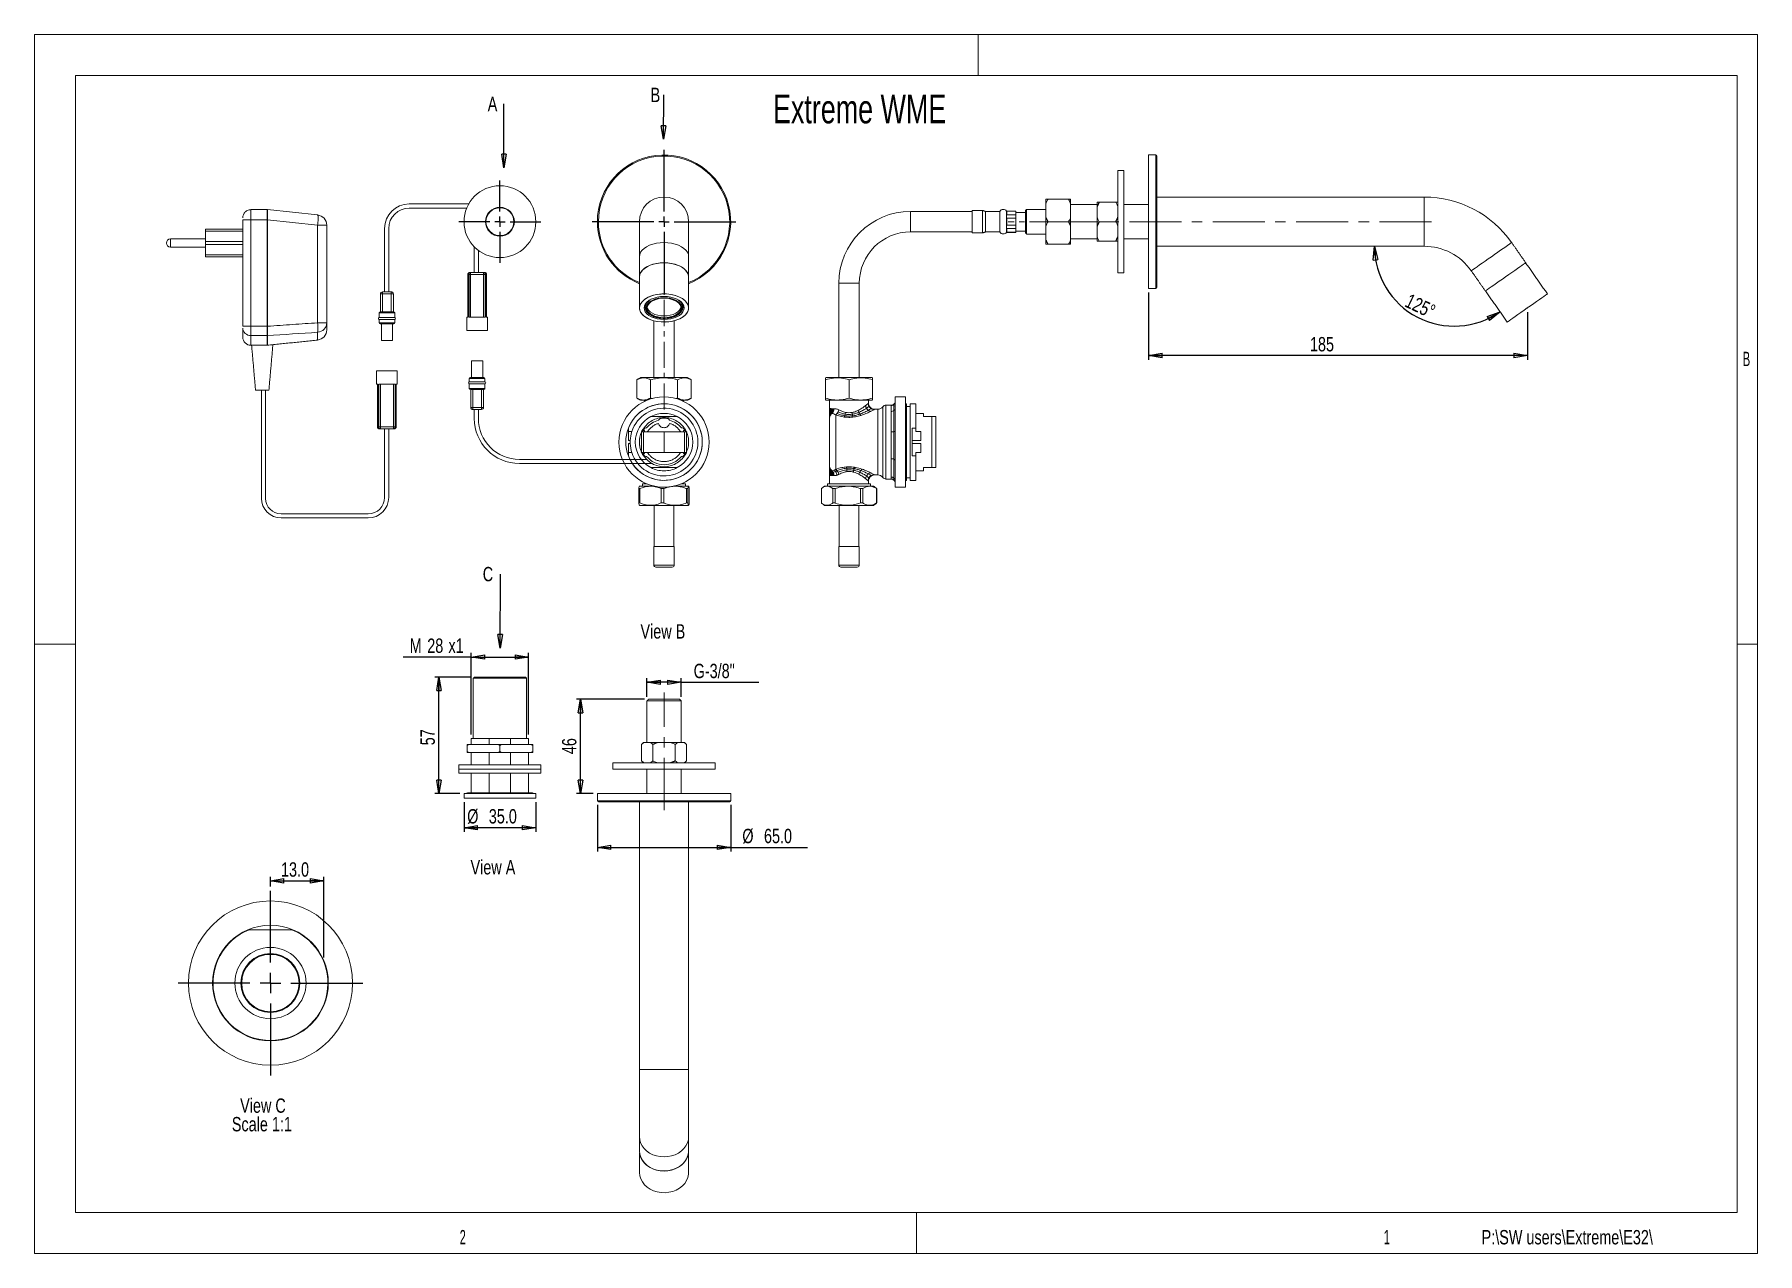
# Model space of a CAD drawing. Header units: millimetres. Extents: x 0 to 420, y 0 to 298.
import ezdxf

# ---------------------------------------------------------------- set-up
doc = ezdxf.new("R2010")
doc.units = ezdxf.units.MM
doc.header["$PDSIZE"] = -1
doc.linetypes.add('CENTER', pattern=[10.16, 6.35, -1.27, 1.27, -1.27])
doc.linetypes.add('CENTERX2', pattern=[20.32, 12.7, -2.54, 2.54, -2.54])
doc.layers.add('LEVEL0', color=179, linetype='Continuous')
doc.styles.add('SLDTEXTSTYLE0', font='TXT', dxfattribs={"width": 0.574367})
doc.styles.add('SLDTEXTSTYLE1', font='TXT', dxfattribs={"width": 0.75})
doc.styles.add('SLDTEXTSTYLE2', font='TXT', dxfattribs={"width": 0.7})
doc.dimstyles.new('SLDDIMSTYLE0', dxfattribs={"dimtxt": 3.302, "dimasz": 3.302, "dimexe": 0, "dimexo": 0.0625, "dimgap": 0.8255, "dimtad": 0, "dimtih": 1, "dimtoh": 1, "dimdec": 0, "dimzin": 0, "dimdsep": 46, "dimtxsty": 'Standard', "dimblk1": 'CLOSED', "dimblk2": 'CLOSED', "dimsah": 1, "dimcen": 0.09, "dimadec": 0, "dimazin": 0, "dimtfac": 1, "dimtdec": 0, "dimtofl": 0, "dimtmove": 0, "dimatfit": 3, "dimldrblk": 'CLOSED', "dimfxl": 0, "dimtolj": 1, "dimtzin": 0, "dimarcsym": 0})
doc.dimstyles.new('SLDDIMSTYLE1', dxfattribs={"dimtxt": 3.5, "dimasz": 3.302, "dimexe": 0, "dimexo": 0.0625, "dimgap": 0.875, "dimtad": 1, "dimtoh": 1, "dimdec": 0, "dimlfac": 2, "dimzin": 12, "dimdsep": 46, "dimtxsty": 'Standard', "dimblk1": 'CLOSED', "dimblk2": 'CLOSED', "dimsah": 1, "dimcen": 0.09, "dimadec": 0, "dimazin": 0, "dimtfac": 1, "dimtdec": 0, "dimtofl": 0, "dimtmove": 0, "dimatfit": 3, "dimldrblk": 'CLOSED', "dimfxl": 0, "dimtolj": 1, "dimtzin": 12, "dimarcsym": 0})
doc.dimstyles.new('SLDDIMSTYLE2', dxfattribs={"dimtxt": 3.5, "dimasz": 3.302, "dimexe": 0, "dimexo": 0.0625, "dimgap": 0.875, "dimtad": 1, "dimtoh": 1, "dimdec": 4, "dimlfac": 2, "dimzin": 12, "dimdsep": 46, "dimtxsty": 'Standard', "dimblk1": 'CLOSED', "dimblk2": 'CLOSED', "dimsah": 1, "dimcen": 0.09, "dimadec": 0, "dimazin": 0, "dimtfac": 1, "dimtdec": 0, "dimtofl": 0, "dimtmove": 0, "dimatfit": 3, "dimldrblk": 'CLOSED', "dimfxl": 0, "dimtolj": 1, "dimtzin": 12, "dimarcsym": 0})
doc.dimstyles.new('SLDDIMSTYLE3', dxfattribs={"dimtxt": 3.5, "dimasz": 3.302, "dimexe": 0, "dimexo": 0.0625, "dimgap": 0.875, "dimtad": 1, "dimtoh": 1, "dimdec": 1, "dimlfac": 2, "dimzin": 4, "dimdsep": 46, "dimtxsty": 'Standard', "dimblk1": 'CLOSED', "dimblk2": 'CLOSED', "dimsah": 1, "dimcen": 0.09, "dimadec": 0, "dimazin": 0, "dimtfac": 1, "dimtdec": 1, "dimtofl": 0, "dimtmove": 0, "dimatfit": 3, "dimldrblk": 'CLOSED', "dimfxl": 0, "dimtolj": 1, "dimtzin": 12, "dimarcsym": 0})
doc.dimstyles.new('SLDDIMSTYLE4', dxfattribs={"dimtxt": 3.5, "dimasz": 3.302, "dimexe": 0, "dimexo": 0.0625, "dimgap": 0.875, "dimtad": 1, "dimtoh": 1, "dimdec": 1, "dimlfac": 2, "dimzin": 12, "dimdsep": 46, "dimtxsty": 'Standard', "dimblk1": 'CLOSED', "dimblk2": 'CLOSED', "dimsah": 1, "dimcen": 0.09, "dimadec": 0, "dimazin": 0, "dimtfac": 1, "dimtdec": 1, "dimtofl": 0, "dimtmove": 0, "dimatfit": 3, "dimldrblk": 'CLOSED', "dimfxl": 0, "dimtolj": 1, "dimtzin": 12, "dimarcsym": 0})
doc.dimstyles.new('SLDDIMSTYLE5', dxfattribs={"dimtxt": 3.5, "dimasz": 3.302, "dimexe": 0, "dimexo": 0.0625, "dimgap": 0.875, "dimtad": 1, "dimtoh": 1, "dimdec": 1, "dimzin": 4, "dimdsep": 46, "dimtxsty": 'Standard', "dimblk1": 'CLOSED', "dimblk2": 'CLOSED', "dimsah": 1, "dimcen": 0.09, "dimadec": 0, "dimazin": 0, "dimtfac": 1, "dimtdec": 1, "dimtofl": 0, "dimtmove": 0, "dimatfit": 3, "dimldrblk": 'CLOSED', "dimfxl": 0, "dimtolj": 1, "dimtzin": 12, "dimarcsym": 0})

msp = doc.modelspace()

# ---------------------------------------------------------------- texts
at = {"layer": 'LEVEL0', "color": 7, "attachment_point": 1}
for s, insert, char_height, style in [('Extreme WME', (179.521638, 282.854668), 7, 'SLDTEXTSTYLE2'), ('View B', (147.211769, 153.823067), 3.5, 'SLDTEXTSTYLE1'), ('View A', (105.790111, 96.365275), 3.5, 'SLDTEXTSTYLE1')]:
    msp.add_mtext(s, dxfattribs=dict(at, insert=insert, char_height=char_height, style=style))
at = {"layer": 'LEVEL0', "color": 179, "char_height": 3.5, "attachment_point": 1, "style": 'SLDTEXTSTYLE0'}
for s, insert in [('B', (415.916107, 220.194023)), ('2', (103.154648, 6.22971)), ('1', (328.393669, 6.22971))]:
    msp.add_mtext(s, dxfattribs=dict(at, insert=insert))
at = {"layer": 'LEVEL0', "insert": (352.245697, 6.224849), "char_height": 3.5, "attachment_point": 1, "style": 'SLDTEXTSTYLE1'}
msp.add_mtext('P:\\\\SW users\\\\Extreme\\\\E32\\\\', dxfattribs=at)

# ---------------------------------------------------------------- blocks, each defined once
blk = doc.blocks.new('SW_NOTE_0')
at = {"layer": 'LEVEL0', "color": 0, "char_height": 3.5, "attachment_point": 1, "style": 'SLDTEXTSTYLE1'}
for s, insert in [('View C', (0, 4.51)), ('Scale 1:1', (-2.02, -0.01))]:
    blk.add_mtext(s, dxfattribs=dict(at, insert=insert))
blk = doc.blocks.new('SW_NOTE_1')
at = {"layer": 'LEVEL0', "color": 0, "insert": (-3.95, 1.74), "char_height": 3.5, "attachment_point": 1, "style": 'SLDTEXTSTYLE1'}
blk.add_mtext('A', dxfattribs=at)
blk = doc.blocks.new('_CLOSED')
at = {"color": 0, "linetype": 'ByBlock', "lineweight": -2}
for p, q in [((-1, 0.166667), (0, 0)), ((-1, 0.166667), (-1, -0.166667)), ((0, 0), (-1, -0.166667)), ((0, 0), (-1, 0))]:
    blk.add_line(p, q, dxfattribs=at)
blk = doc.blocks.new('SW_NOTE_2')
at = {"layer": 'LEVEL0', "color": 0, "insert": (-3.18, 1.74), "char_height": 3.5, "attachment_point": 1, "style": 'SLDTEXTSTYLE1'}
blk.add_mtext('B', dxfattribs=at)
blk = doc.blocks.new('SW_CENTERMARKSYMBOL_0')
at = {"layer": 'LEVEL0', "color": 0}
for p, q in [((0, 2.5), (0, 10)), ((-2.5, 0), (-10, 0)), ((0, 0), (-1.25, 0)), ((0, 0), (0, 1.25)), ((0, 0), (0, -1.25)), ((0, 0), (1.25, 0)), ((2.5, 0), (10, 0)), ((0, -2.5), (0, -10))]:
    blk.add_line(p, q, dxfattribs=at)
blk = doc.blocks.new('SW_CENTERMARKSYMBOL_1')
at = {"layer": 'LEVEL0', "color": 0}
for p, q in [((0, 2.5), (0, 17.5)), ((-2.5, 0), (-17.5, 0)), ((0, 0), (-1.25, 0)), ((0, 0), (0, 1.25)), ((0, 0), (0, -1.25)), ((0, 0), (1.25, 0)), ((2.5, 0), (17.5, 0)), ((0, -2.5), (0, -17.5))]:
    blk.add_line(p, q, dxfattribs=at)
blk = doc.blocks.new('*D7')
at = {"layer": 'LEVEL0', "color": 7}
for p, q in [((271.06, 234.64), (271.06, 218.27)), ((363.39, 229.87), (363.39, 218.27)), ((363.39, 219.27), (271.06, 219.27))]:
    blk.add_line(p, q, dxfattribs=at)
at = {"layer": 'LEVEL0', "color": 7, "xscale": 3.302, "yscale": 3.302, "rotation": 180.0000000000004}
blk.add_blockref('_CLOSED', (271.06, 219.27, 0.05), dxfattribs=at)
at = {"layer": 'LEVEL0', "color": 7, "xscale": 3.302, "yscale": 3.302}
blk.add_blockref('_CLOSED', (363.39, 219.27, 0.05), dxfattribs=at)
at = {"layer": 'LEVEL0', "color": 7, "insert": (310.4, 223.79), "char_height": 3.5, "attachment_point": 1, "style": 'SLDTEXTSTYLE1'}
blk.add_mtext('185', dxfattribs=at)
blk = doc.blocks.new('*D8')
at = {"layer": 'LEVEL0', "color": 7}
blk.add_arc((345.57, 245.89), 19.45, 180, 305, dxfattribs=at)
at = {"layer": 'LEVEL0', "color": 7, "xscale": 3.302, "yscale": 3.302}
for p, rotation in [((326.12, 245.89, -16.2), 94.81666845592017), ((356.73, 229.95, -16.2), 30.18333154408053)]:
    blk.add_blockref('_CLOSED', p, dxfattribs=dict(at, rotation=rotation))
at = {"layer": 'LEVEL0', "color": 7, "insert": (334.78, 234.49), "char_height": 3.5, "attachment_point": 1, "rotation": 334.4036, "style": 'SLDTEXTSTYLE1'}
blk.add_mtext('125°', dxfattribs=at)
blk = doc.blocks.new('*D9')
at = {"layer": 'LEVEL0', "color": 7}
for p, q in [((105.71, 140.94), (97.1, 140.94)), ((98.1, 112.54), (98.1, 140.94)), ((103.21, 112.54), (97.1, 112.54))]:
    blk.add_line(p, q, dxfattribs=at)
at = {"layer": 'LEVEL0', "color": 7, "xscale": 3.302, "yscale": 3.302}
for p, rotation in [((98.1, 140.94, 1.52), 90.0000000000004), ((98.1, 112.54, 1.52), 270.0000000000004)]:
    blk.add_blockref('_CLOSED', p, dxfattribs=dict(at, rotation=rotation))
at = {"layer": 'LEVEL0', "color": 7, "insert": (93.59, 124.32), "char_height": 3.5, "attachment_point": 1, "rotation": 90, "style": 'SLDTEXTSTYLE1'}
blk.add_mtext('57', dxfattribs=at)
blk = doc.blocks.new('*D10')
at = {"layer": 'LEVEL0', "color": 7}
for p, q in [((104.21, 110.44), (104.21, 103.25)), ((121.71, 110.44), (121.71, 103.25)), ((121.71, 104.25), (104.21, 104.25))]:
    blk.add_line(p, q, dxfattribs=at)
at = {"layer": 'LEVEL0', "color": 7, "xscale": 3.302, "yscale": 3.302}
for p, rotation in [((104.21, 104.25, 1.52), 180.0000000000004), ((121.71, 104.25, 1.52), 360.0000000000004)]:
    blk.add_blockref('_CLOSED', p, dxfattribs=dict(at, rotation=rotation))
at = {"layer": 'LEVEL0', "color": 7, "char_height": 3.5, "attachment_point": 1, "style": 'SLDTEXTSTYLE1'}
for s, insert in [('%%c', (104.98, 108.77)), ('35.0', (110.25, 108.77))]:
    blk.add_mtext(s, dxfattribs=dict(at, insert=insert))
blk = doc.blocks.new('*D11')
at = {"layer": 'LEVEL0', "color": 7}
for p, q in [((136.71, 109.79), (136.71, 98.46)), ((169.21, 109.79), (169.21, 98.46)), ((136.71, 99.46), (169.21, 99.46)), ((169.21, 99.46), (187.96, 99.46))]:
    blk.add_line(p, q, dxfattribs=at)
at = {"layer": 'LEVEL0', "color": 7, "xscale": 3.302, "yscale": 3.302, "rotation": 180.0000000000004}
blk.add_blockref('_CLOSED', (136.71, 99.46, 1.52), dxfattribs=at)
at = {"layer": 'LEVEL0', "color": 7, "xscale": 3.302, "yscale": 3.302}
blk.add_blockref('_CLOSED', (169.21, 99.46, 1.52), dxfattribs=at)
at = {"layer": 'LEVEL0', "color": 7, "char_height": 3.5, "attachment_point": 1, "style": 'SLDTEXTSTYLE1'}
for s, insert in [('%%c', (172.05, 103.97)), ('65.0', (177.32, 103.97))]:
    blk.add_mtext(s, dxfattribs=dict(at, insert=insert))
blk = doc.blocks.new('*D12')
at = {"layer": 'LEVEL0', "color": 7}
for p, q in [((148.17, 135.54), (131.61, 135.54)), ((132.61, 112.54), (132.61, 135.54)), ((135.71, 112.54), (131.61, 112.54))]:
    blk.add_line(p, q, dxfattribs=at)
at = {"layer": 'LEVEL0', "color": 7, "xscale": 3.302, "yscale": 3.302}
for p, rotation in [((132.61, 135.54, 1.52), 90.0000000000004), ((132.61, 112.54, 1.52), 270.0000000000004)]:
    blk.add_blockref('_CLOSED', p, dxfattribs=dict(at, rotation=rotation))
at = {"layer": 'LEVEL0', "color": 7, "insert": (128.1, 122.16), "char_height": 3.5, "attachment_point": 1, "rotation": 90, "style": 'SLDTEXTSTYLE1'}
blk.add_mtext('46', dxfattribs=at)
blk = doc.blocks.new('*D13')
at = {"layer": 'LEVEL0', "color": 7}
for p, q in [((148.79, 136.16), (148.79, 140.67)), ((157.12, 139.67), (148.79, 139.67)), ((157.12, 136.16), (157.12, 140.67)), ((157.12, 139.67), (176.04, 139.67))]:
    blk.add_line(p, q, dxfattribs=at)
at = {"layer": 'LEVEL0', "color": 7, "xscale": 3.302, "yscale": 3.302}
for p, rotation in [((148.79, 139.67, 1.52), 180.0000000000004), ((157.12, 139.67, 1.52), 360.0000000000004)]:
    blk.add_blockref('_CLOSED', p, dxfattribs=dict(at, rotation=rotation))
at = {"layer": 'LEVEL0', "color": 7, "insert": (160.18, 144.18), "char_height": 3.5, "attachment_point": 1, "style": 'SLDTEXTSTYLE1'}
blk.add_mtext('G-3/8"', dxfattribs=at)
blk = doc.blocks.new('*D14')
at = {"layer": 'LEVEL0', "color": 7}
for p, q in [((105.96, 145.82), (89.37, 145.82)), ((105.96, 126.94), (105.96, 146.82)), ((105.96, 145.82), (119.96, 145.82)), ((119.96, 126.94), (119.96, 146.82))]:
    blk.add_line(p, q, dxfattribs=at)
at = {"layer": 'LEVEL0', "color": 7, "xscale": 3.302, "yscale": 3.302}
for p, rotation in [((105.96, 145.82, 1.52), 180.0000000000004), ((119.96, 145.82, 1.52), 360.0000000000004)]:
    blk.add_blockref('_CLOSED', p, dxfattribs=dict(at, rotation=rotation))
at = {"layer": 'LEVEL0', "color": 7, "char_height": 3.5, "attachment_point": 1, "style": 'SLDTEXTSTYLE1'}
for s, insert in [('M', (90.96, 150.34)), ('28', (95.24, 150.34)), ('x1', (100.41, 150.34))]:
    blk.add_mtext(s, dxfattribs=dict(at, insert=insert))
blk = doc.blocks.new('SW_NOTE_3')
at = {"layer": 'LEVEL0', "color": 0, "insert": (-4.29, 1.74), "char_height": 3.5, "attachment_point": 1, "style": 'SLDTEXTSTYLE1'}
blk.add_mtext('C', dxfattribs=at)
blk = doc.blocks.new('*D16')
at = {"layer": 'LEVEL0', "color": 7}
for p, q in [((57.02, 89.89), (57.02, 92.3)), ((57.02, 91.3), (70.02, 91.3)), ((70.02, 72.59), (70.02, 92.3))]:
    blk.add_line(p, q, dxfattribs=at)
at = {"layer": 'LEVEL0', "color": 7, "xscale": 3.302, "yscale": 3.302, "rotation": 180.0000000000004}
blk.add_blockref('_CLOSED', (57.02, 91.3, 29.6), dxfattribs=at)
at = {"layer": 'LEVEL0', "color": 7, "xscale": 3.302, "yscale": 3.302}
blk.add_blockref('_CLOSED', (70.02, 91.3, 29.6), dxfattribs=at)
at = {"layer": 'LEVEL0', "color": 7, "insert": (59.6, 95.81), "char_height": 3.5, "attachment_point": 1, "style": 'SLDTEXTSTYLE1'}
blk.add_mtext('13.0', dxfattribs=at)
blk = doc.blocks.new('SW_CENTERMARKSYMBOL_2')
at = {"layer": 'LEVEL0', "color": 0}
for p, q in [((0, 5), (0, 22.5)), ((-5, 0), (-22.5, 0)), ((0, 0), (-2.5, 0)), ((0, 0), (0, 2.5)), ((0, 0), (0, -2.5)), ((0, 0), (2.5, 0)), ((5, 0), (22.5, 0)), ((0, -5), (0, -22.5))]:
    blk.add_line(p, q, dxfattribs=at)

# ---------------------------------------------------------------- dimensions: what is measured, and where the dimension line sits
at = {"layer": 'LEVEL0', "color": 7}
dim = msp.add_angular_dim_2l(base=(328.942519, 235.79736), line1=((358.490953, 227.441788), (353.185371, 235.018944)), line2=((338.255305, 245.889447), (277.555305, 245.889447)), dimstyle='SLDDIMSTYLE2', dxfattribs=at)
dim.commit()
dim.dimension.update_dxf_attribs({"geometry": '*D8', "text_midpoint": (336.59102, 228.633757), "dimtype": 162})
for base, p1, p2, dimstyle, picture, middle in [((271.055305, 219.274286), (363.385387, 230.868907), (271.055305, 235.639447), 'SLDDIMSTYLE1', '*D7', (314.276339, 219.274286)), ((70.024381, 91.299147), (57.024381, 88.891408), (70.024381, 71.587561), 'SLDDIMSTYLE5', '*D16', (64.127934, 91.299147))]:
    dim = msp.add_linear_dim(base=base, p1=p1, p2=p2, dimstyle=dimstyle, dxfattribs=at)
    dim.commit()
    dim.dimension.update_dxf_attribs({"geometry": picture, "text_midpoint": middle, "dimtype": 160})
for base, p1, p2, text, dimstyle, picture, middle in [((119.95968, 145.823456), (105.95968, 125.937589), (119.95968, 125.937589), 'M<>x1', 'SLDDIMSTYLE1', '*D14', (98.097771, 145.823456)), ((148.79468, 139.66999), (157.12468, 135.162589), (148.79468, 135.162589), 'G-3/8"', 'SLDDIMSTYLE4', '*D13', (167.317606, 139.66999)), ((104.20968, 104.253501), (121.70968, 111.437589), (104.20968, 111.437589), '%%c<>', 'SLDDIMSTYLE3', '*D10', (112.139677, 104.253501)), ((169.20968, 99.461137), (136.70968, 110.787589), (169.20968, 110.787589), '%%c<>', 'SLDDIMSTYLE3', '*D11', (179.20968, 99.461137))]:
    dim = msp.add_linear_dim(base=base, p1=p1, p2=p2, text=text, dimstyle=dimstyle, dxfattribs=at)
    dim.commit()
    dim.dimension.update_dxf_attribs({"geometry": picture, "text_midpoint": middle, "dimtype": 160})
for base, p1, p2, picture, middle in [((98.097771, 140.937589), (104.20968, 112.537589), (106.70968, 140.937589), '*D9', (98.097771, 126.904111)), ((132.614073, 135.537589), (136.70968, 112.537589), (149.16968, 135.537589), '*D12', (132.614073, 124.743739))]:
    dim = msp.add_linear_dim(base=base, p1=p1, p2=p2, angle=90, dimstyle='SLDDIMSTYLE1', dxfattribs=at)
    dim.commit()
    dim.dimension.update_dxf_attribs({"geometry": picture, "text_midpoint": middle, "dimtype": 160})

# ---------------------------------------------------------------- linework, layer by layer
at = {"color": 7, "linetype": 'Continuous', "lineweight": 15}
for p, q in [((271.055305, 268.139446), (271.055305, 251.889447)), ((273.055305, 267.889447), (273.055305, 251.889447)), ((263.555306, 251.889447), (263.555306, 264.389447)), ((265.055305, 251.889447), (265.055305, 264.389447)), ((246.055305, 256.3677), (246.055305, 257.389447)), ((246.055305, 252.911193), (246.055305, 256.3677)), ((246.555306, 257.389447), (251.555304, 257.389447)), ((252.055306, 256.3677), (252.055306, 257.389447)), ((252.055306, 252.911193), (252.055306, 256.3677)), ((258.555306, 255.573838), (258.555306, 256.639447)), ((263.055305, 256.639447), (259.055305, 256.639447)), ((50.268114, 226.408394), (50.268114, 252.331996)), ((56.218114, 254.8183), (52.268115, 254.8183)), ((56.218114, 254.5683), (56.268115, 254.5683)), ((56.218114, 252.331996), (56.218114, 226.408394)), ((56.268115, 254.8183), (68.529436, 253.529584)), ((56.268115, 252.331996), (56.268115, 254.8183)), ((56.268115, 226.408394), (56.268115, 252.331996)), ((228.055303, 254.639447), (228.055303, 249.139447)), ((230.555305, 254.639447), (230.555305, 249.139447)), ((231.305306, 254.389447), (231.305306, 249.389447)), ((234.805306, 254.389447), (234.805306, 249.389447)), ((236.47133, 254.489447), (236.47133, 249.289447)), ((236.505305, 254.446381), (238.67133, 254.446381)), ((236.505305, 253.576037), (236.505305, 254.446381)), ((238.67133, 253.576037), (236.505305, 253.576037)), ((236.505305, 252.759791), (238.67133, 252.759791)), ((236.505305, 251.019102), (236.505305, 252.759791)), ((238.67133, 254.489447), (238.67133, 254.446381)), ((238.67133, 254.446381), (238.67133, 253.576037)), ((238.67133, 253.576037), (238.67133, 252.759791)), ((238.67133, 252.759791), (238.67133, 251.019102)), ((241.055304, 251.889447), (241.055304, 254.639447)), ((241.305304, 254.889447), (241.305304, 251.889447)), ((246.055305, 250.8677), (246.055305, 252.911193)), ((252.055306, 250.8677), (252.055306, 252.911193)), ((258.555306, 255.573838), (258.555306, 252.955056)), ((258.555306, 250.823838), (258.555306, 252.955056)), ((50.268114, 250.0683), (41.168115, 250.0683)), ((41.168115, 250.0683), (41.168115, 249.564847)), ((41.168115, 249.564847), (41.168115, 247.025482)), ((70.768115, 227.258286), (70.768115, 251.043279)), ((146.95968, 251.889447), (146.95968, 243.360976)), ((158.95968, 243.360976), (158.95968, 251.889447)), ((238.67133, 251.019102), (236.505305, 251.019102)), ((236.505305, 250.202857), (238.67133, 250.202857)), ((236.505305, 249.332512), (236.505305, 250.202857)), ((238.67133, 249.332512), (236.505305, 249.332512)), ((238.67133, 251.019102), (238.67133, 250.202857)), ((238.67133, 250.202857), (238.67133, 249.332512)), ((238.67133, 249.332512), (238.67133, 249.289447)), ((241.055304, 249.139447), (241.055304, 251.889447)), ((241.305304, 251.889447), (241.305304, 248.889447)), ((246.055305, 247.411193), (246.055305, 250.8677)), ((246.555306, 251.889447), (251.555304, 251.889447)), ((252.055306, 247.411193), (252.055306, 250.8677)), ((258.555306, 250.823838), (258.555306, 248.205056)), ((258.555306, 247.139447), (258.555306, 248.205056)), ((263.055305, 251.889447), (259.055305, 251.889447)), ((263.555306, 239.389447), (263.555306, 251.889447)), ((265.055305, 239.389447), (265.055305, 251.889447)), ((271.055305, 251.889447), (271.055305, 235.639447)), ((273.055305, 251.889447), (273.055305, 235.889446)), ((41.168115, 246.361118), (41.168115, 247.025482)), ((41.168115, 246.361118), (41.168115, 243.821755)), ((41.168115, 243.821755), (41.168115, 243.3183)), ((246.055305, 246.389447), (246.055305, 247.411193)), ((246.555306, 246.389447), (251.555304, 246.389447)), ((252.055306, 246.389447), (252.055306, 247.411193)), ((263.055305, 247.139447), (259.055305, 247.139447)), ((50.268114, 243.3183), (41.168115, 243.3183)), ((148.361949, 231.361337), (148.35968, 231.278483)), ((148.362174, 231.160564), (148.35968, 231.073694)), ((157.541846, 230.841588), (157.55968, 231.073694)), ((157.55968, 231.278483), (157.557411, 231.361337)), ((56.218114, 221.770278), (56.218114, 224.140568)), ((56.268115, 221.770278), (56.268115, 224.140568)), ((56.643115, 210.818301), (53.393115, 210.818301)), ((146.320152, 213.389447), (146.320152, 208.889445)), ((158.599208, 213.889448), (147.320152, 213.889448)), ((149.639916, 213.389447), (149.639916, 208.889445)), ((156.279444, 213.389447), (156.279444, 208.889445)), ((159.599208, 213.389447), (159.599208, 208.889445)), ((192.305302, 213.389447), (192.305302, 208.889445)), ((203.694833, 213.889448), (192.415779, 213.889448)), ((198.055302, 213.389447), (198.055302, 208.889445)), ((203.805303, 213.389447), (203.805303, 208.889445)), ((148.841428, 208.389448), (147.320152, 208.389448)), ((158.599208, 208.389448), (157.077932, 208.389448)), ((203.694833, 208.389448), (192.415779, 208.389448)), ((209.305306, 209.189447), (209.305306, 187.189447)), ((211.805304, 209.189447), (211.805304, 187.189447)), ((212.055305, 207.514448), (212.055305, 188.864449)), ((212.955305, 207.514448), (212.955305, 188.864449)), ((214.305305, 207.514448), (214.305305, 201.545877)), ((214.305305, 206.439448), (214.305305, 205.189446)), ((153.25968, 204.089446), (152.65968, 204.089446)), ((216.205304, 204.414448), (216.205304, 205.189446)), ((218.205304, 204.414448), (216.205304, 204.414448)), ((144.25968, 200.739445), (144.25968, 201.545877)), ((144.25968, 200.739445), (144.25968, 198.564446)), ((144.25968, 200.739445), (145.113662, 200.739445)), ((144.25968, 198.564446), (144.718207, 198.564446)), ((144.25968, 197.814448), (144.718207, 197.814448)), ((144.25968, 197.814448), (144.25968, 195.639448)), ((147.45968, 195.939446), (147.45968, 200.439448)), ((147.95968, 200.689448), (147.484935, 200.689448)), ((147.95968, 200.689448), (152.95968, 200.689448)), ((148.20968, 200.689448), (147.95968, 200.689448)), ((152.95968, 195.689445), (152.95968, 200.689448)), ((152.95968, 200.689448), (152.95968, 195.689445)), ((152.95968, 200.689448), (157.95968, 200.689448)), ((157.95968, 200.689448), (157.70968, 200.689448)), ((158.45968, 200.689448), (157.95968, 200.689448)), ((158.45968, 200.439448), (158.45968, 195.939446)), ((213.405305, 194.833016), (213.405305, 201.545877)), ((213.405305, 201.545877), (214.305305, 201.545877)), ((215.555304, 198.564446), (213.405305, 198.564446)), ((213.405305, 197.814448), (215.555304, 197.814448)), ((214.305305, 200.739445), (214.305305, 201.545877)), ((214.305305, 200.739445), (215.555304, 200.739445)), ((215.555304, 200.739445), (215.555304, 198.564446)), ((215.555304, 197.814448), (215.555304, 195.639448)), ((144.25968, 195.639448), (145.113662, 195.639448)), ((144.25968, 194.833016), (144.25968, 195.639448)), ((147.45968, 195.689445), (147.95968, 195.689445)), ((152.95968, 195.689445), (147.95968, 195.689445)), ((147.95968, 195.689445), (148.20968, 195.689445)), ((157.95968, 195.689445), (152.95968, 195.689445)), ((157.70968, 195.689445), (157.95968, 195.689445)), ((157.95968, 195.689445), (158.434425, 195.689445)), ((214.305305, 194.833016), (213.405305, 194.833016)), ((214.305305, 194.833016), (214.305305, 195.639448)), ((215.555304, 195.639448), (214.305305, 195.639448)), ((214.305305, 194.833016), (214.305305, 188.864449)), ((214.305305, 191.189447), (216.205304, 191.189447)), ((214.305305, 191.189447), (214.305305, 189.939449)), ((218.205304, 191.964446), (216.205304, 191.964446)), ((216.205304, 191.964446), (216.205304, 191.189447)), ((146.798455, 186.873103), (147.089213, 186.873103)), ((146.798455, 186.873103), (146.798455, 183.355795)), ((147.031477, 187.489444), (150.40821, 187.489444)), ((147.089213, 183.355795), (147.089213, 186.873103)), ((148.841428, 187.989445), (147.70968, 187.989445)), ((152.266818, 186.873103), (152.909769, 186.873103)), ((152.266818, 186.873103), (152.266818, 183.355795)), ((152.909769, 183.355795), (152.909769, 186.873103)), ((155.51115, 187.489444), (157.922589, 187.489444)), ((158.20968, 187.989445), (157.077932, 187.989445)), ((157.922589, 187.489444), (158.887883, 187.489444)), ((158.428043, 186.873103), (158.780236, 186.873103)), ((158.428043, 186.873103), (158.428043, 183.355795)), ((158.780236, 183.355795), (158.780236, 186.873103)), ((159.120906, 186.873103), (159.120906, 183.355795)), ((191.305493, 183.355795), (191.305493, 186.873103)), ((192.127099, 187.489444), (203.983506, 187.489444)), ((203.305302, 187.989445), (192.805303, 187.989445)), ((194.098098, 186.873103), (194.63717, 186.873103)), ((194.098098, 186.873103), (194.098098, 183.355795)), ((194.63717, 183.355795), (194.63717, 186.873103)), ((200.812442, 186.873103), (201.386986, 186.873103)), ((200.812442, 186.873103), (200.812442, 183.355795)), ((201.386986, 183.355795), (201.386986, 186.873103)), ((204.769654, 186.873103), (204.805118, 186.873103)), ((204.769654, 186.873103), (204.769654, 183.355795)), ((204.805118, 183.355795), (204.805118, 186.873103)), ((147.089213, 183.355795), (146.798455, 183.355795)), ((147.031477, 182.739446), (157.922589, 182.739446)), ((152.909769, 183.355795), (152.266818, 183.355795)), ((157.922589, 182.739446), (158.887883, 182.739446)), ((158.780236, 183.355795), (158.428043, 183.355795)), ((192.127099, 182.739446), (203.983506, 182.739446)), ((194.63717, 183.355795), (194.098098, 183.355795)), ((201.386986, 183.355795), (200.812442, 183.355795)), ((204.805118, 183.355795), (204.769654, 183.355795)), ((155.45968, 172.739448), (150.45968, 172.739448)), ((196.687942, 172.739448), (195.555305, 172.739448)), ((200.555307, 172.739448), (196.687942, 172.739448)), ((154.95968, 167.739445), (150.95968, 167.739445)), ((196.961415, 167.739445), (196.055306, 167.739445)), ((200.055306, 167.739445), (196.961415, 167.739445)), ((119.459679, 140.687589), (106.459679, 140.687589)), ((106.709679, 140.937589), (119.209679, 140.937589)), ((157.12468, 135.162588), (148.79468, 135.162588)), ((149.16968, 135.537589), (156.74968, 135.537589)), ((105.412459, 124.537589), (104.95968, 124.537589)), ((104.95968, 122.787588), (104.95968, 124.287589)), ((105.412459, 122.537589), (104.95968, 122.537589)), ((112.506902, 124.537589), (105.412459, 124.537589)), ((112.506902, 122.537589), (105.412459, 122.537589)), ((110.361604, 125.937589), (105.959682, 125.937589)), ((110.361604, 124.537589), (110.361604, 125.937589)), ((112.959681, 125.937589), (110.361604, 125.937589)), ((110.361604, 119.537588), (110.361604, 122.537589)), ((113.41246, 124.537589), (112.506902, 124.537589)), ((113.41246, 122.537589), (112.506902, 122.537589)), ((115.557758, 125.937589), (112.959681, 125.937589)), ((112.959681, 122.787588), (112.959681, 124.287589)), ((120.506899, 124.537589), (113.41246, 124.537589)), ((120.506899, 122.537589), (113.41246, 122.537589)), ((115.557758, 124.537589), (115.557758, 125.937589)), ((119.95968, 125.937589), (115.557758, 125.937589)), ((115.557758, 119.537588), (115.557758, 122.537589)), ((120.959679, 124.537589), (120.506899, 124.537589)), ((120.959679, 122.537589), (120.506899, 122.537589)), ((120.959679, 122.787588), (120.959679, 124.287589)), ((147.474853, 120.537589), (147.474853, 124.537589)), ((147.974852, 125.037588), (148.090082, 125.037588)), ((149.602037, 125.037588), (148.090082, 125.037588)), ((149.602037, 125.037588), (151.447726, 125.037588)), ((150.217266, 120.537589), (150.217266, 124.537589)), ((154.471634, 125.037588), (151.447726, 125.037588)), ((154.471634, 125.037588), (156.317324, 125.037588)), ((155.702094, 120.537589), (155.702094, 124.537589)), ((157.829278, 125.037588), (156.317324, 125.037588)), ((157.829278, 125.037588), (157.944508, 125.037588)), ((158.444507, 120.537589), (158.444507, 124.537589)), ((102.959679, 119.537588), (102.959679, 118.537589)), ((102.959679, 119.537588), (122.959681, 119.537588)), ((102.959679, 118.537589), (122.959681, 118.537589)), ((102.959679, 118.537589), (122.959681, 118.537589)), ((102.959679, 118.537589), (102.959679, 117.537589)), ((140.45968, 120.037588), (165.45968, 120.037588)), ((140.45968, 118.537589), (165.45968, 118.537589)), ((102.959679, 117.537589), (122.959681, 117.537589)), ((110.361604, 112.732589), (110.361604, 117.537589)), ((115.557758, 112.732589), (115.557758, 117.537589)), ((121.70968, 112.537589), (104.209682, 112.537589)), ((121.70968, 111.437589), (104.209682, 111.437589)), ((120.872179, 112.732589), (105.047179, 112.732589)), ((169.209679, 112.537589), (136.709681, 112.537589)), ((168.959681, 110.537589), (136.959679, 110.537589)), ((51.828229, 79.391409), (57.024381, 79.391409)), ((57.024381, 79.391409), (62.220533, 79.391409)), ((146.95968, 45.337588), (146.95968, 28.954551)), ((158.95968, 28.954551), (158.95968, 45.337588))]:
    msp.add_line(p, q, dxfattribs=at)
at = {"color": 7, "linetype": 'Continuous', "lineweight": 0}
for p, q in [((272.805305, 251.889447), (272.805305, 268.139446)), ((338.255306, 257.889447), (338.255306, 245.889447)), ((56.218114, 252.331996), (52.268115, 252.331996)), ((52.268115, 252.331996), (52.268115, 226.408394)), ((56.218114, 252.318301), (56.268115, 252.318301)), ((56.268115, 252.331996), (68.529436, 251.043279)), ((213.055307, 254.389447), (213.055307, 249.389447)), ((41.168115, 249.564847), (50.268114, 249.564847)), ((68.529436, 227.258286), (68.529436, 251.043279)), ((68.529436, 251.043279), (70.768115, 251.043279)), ((272.805305, 235.639447), (272.805305, 251.889447)), ((32.668114, 247.693301), (32.668114, 245.693301)), ((41.168115, 247.025482), (50.268114, 247.025482)), ((50.268114, 246.361118), (41.168115, 246.361118)), ((50.268114, 243.821755), (41.168115, 243.821755)), ((195.555305, 236.889447), (200.555307, 236.889447)), ((68.529436, 227.258286), (70.768115, 227.258286)), ((56.218114, 226.408394), (52.268115, 226.408394)), ((56.218114, 224.140568), (52.268115, 224.140568)), ((52.268115, 224.140568), (52.268115, 221.770278)), ((56.218114, 226.417255), (56.268115, 226.417255)), ((56.218114, 224.364636), (56.268115, 224.364636)), ((68.529436, 223.058995), (68.529436, 224.955568)), ((205.055302, 190.189445), (205.055302, 206.189448)), ((206.255307, 206.789447), (206.255307, 189.589446)), ((207.055306, 207.189428), (207.055306, 189.189443)), ((152.95968, 204.189448), (152.95968, 204.414448)), ((194.805307, 191.572087), (194.805307, 204.806806)), ((218.205304, 191.964446), (218.205304, 204.414448)), ((147.95968, 200.689448), (147.95968, 195.689445)), ((157.95968, 195.689445), (157.95968, 200.689448)), ((150.45968, 168.239446), (155.45968, 168.239446)), ((195.555305, 168.239446), (196.687942, 168.239446)), ((196.687942, 168.239446), (200.555307, 168.239446)), ((136.709681, 110.787589), (169.209679, 110.787589)), ((158.95968, 45.337588), (146.95968, 45.337588))]:
    msp.add_line(p, q, dxfattribs=at)
at = {"color": 179, "linetype": 'Continuous', "lineweight": 15}
for p, q in [((105.817833, 239.533502), (105.631798, 239.533502)), ((108.990292, 239.533502), (105.817833, 239.533502)), ((109.187799, 239.533502), (108.990292, 239.533502)), ((105.123798, 228.611502), (105.123798, 239.025502)), ((109.695799, 228.611502), (109.695799, 239.025502)), ((109.695856, 239.025502), (109.695856, 228.611502)), ((83.832815, 229.963256), (83.832815, 234.281256)), ((86.474415, 234.789256), (84.340815, 234.789256)), ((86.982415, 229.963256), (86.982415, 234.281256)), ((86.982445, 234.281256), (86.982445, 229.963256)), ((83.50263, 229.658456), (83.50263, 228.529157)), ((83.50263, 228.529157), (87.31263, 228.529157)), ((87.31263, 228.044555), (83.50263, 228.044555)), ((83.50263, 228.044555), (83.50263, 227.270856)), ((83.680421, 229.810856), (83.65503, 229.810856)), ((83.705334, 229.812907), (83.680421, 229.810856)), ((83.75663, 227.016856), (85.524235, 227.016856)), ((85.531411, 229.810856), (84.039848, 229.810856)), ((84.061428, 227.016856), (84.061428, 222.952856)), ((85.524235, 227.016856), (87.05863, 227.016856)), ((86.775347, 229.810856), (85.531411, 229.810856)), ((86.75383, 227.016856), (86.75383, 222.952856)), ((86.982415, 229.963256), (87.109896, 229.812907)), ((86.982445, 229.963256), (87.109926, 229.812907)), ((87.134821, 229.810856), (87.109871, 229.812843)), ((87.109926, 229.812907), (87.134821, 229.810856)), ((87.16023, 229.810856), (87.134821, 229.810856)), ((87.31263, 229.658456), (87.31263, 228.529157)), ((87.31263, 228.044555), (87.31263, 227.270856)), ((104.8641, 228.611502), (105.188723, 228.611502)), ((104.8641, 228.611502), (104.8641, 225.411102)), ((105.421266, 228.611502), (109.38684, 228.611502)), ((109.633723, 228.611502), (109.9441, 228.611502)), ((109.9441, 228.611502), (109.9441, 225.411102)), ((86.75383, 222.952856), (84.061428, 222.952856)), ((104.8641, 225.411102), (109.9441, 225.411102)), ((87.94763, 215.51908), (82.86763, 215.51908)), ((82.86763, 212.31868), (82.86763, 215.51908)), ((87.94763, 212.31868), (87.94763, 215.51908)), ((106.0579, 217.977326), (108.750301, 217.977326)), ((106.0579, 213.913326), (106.0579, 217.977326)), ((108.750301, 213.913326), (108.750301, 217.977326)), ((83.178006, 212.31868), (82.86763, 212.31868)), ((83.115874, 201.90468), (83.115874, 212.31868)), ((83.115931, 212.31868), (83.115931, 201.90468)), ((87.390464, 212.31868), (83.42489, 212.31868)), ((87.94763, 212.31868), (87.623007, 212.31868)), ((87.687932, 212.31868), (87.687932, 201.90468)), ((109.3091, 212.401025), (105.499099, 212.401025)), ((105.499099, 211.271726), (105.499099, 212.401025)), ((105.4991, 212.885627), (105.4991, 213.659326)), ((105.4991, 212.885627), (109.3091, 212.885627)), ((105.651499, 211.119326), (105.676908, 211.119326)), ((105.676908, 211.119326), (105.701858, 211.117339)), ((105.701804, 211.117275), (105.676908, 211.119326)), ((105.829285, 210.966926), (105.701804, 211.117275)), ((105.829314, 210.966926), (105.701834, 211.117275)), ((107.287495, 213.913326), (105.7531, 213.913326)), ((105.829285, 206.648926), (105.829285, 210.966926)), ((105.829314, 210.966926), (105.829314, 206.648926)), ((106.036383, 211.119326), (107.280319, 211.119326)), ((107.280319, 211.119326), (108.771881, 211.119326)), ((109.0551, 213.913326), (107.287495, 213.913326)), ((108.978914, 210.966926), (108.978914, 206.648926)), ((109.106396, 211.117275), (109.131308, 211.119326)), ((109.131308, 211.119326), (109.1567, 211.119326)), ((109.3091, 212.885627), (109.3091, 213.659326)), ((109.3091, 211.271726), (109.3091, 212.401025)), ((106.337314, 206.140926), (108.470914, 206.140926)), ((83.623931, 201.39668), (83.821438, 201.39668)), ((83.821438, 201.39668), (86.993897, 201.39668)), ((86.993897, 201.39668), (87.179932, 201.39668))]:
    msp.add_line(p, q, dxfattribs=at)
at = {"color": 196, "linetype": 'Continuous', "lineweight": 0}
for p, q in [((105.817833, 239.533502), (105.817818, 239.025502)), ((108.990277, 239.025502), (108.990292, 239.533502)), ((105.123798, 239.025502), (105.188723, 239.025502)), ((105.188723, 228.611502), (105.188723, 239.025502)), ((105.188723, 239.025502), (105.421266, 239.025502)), ((105.421266, 239.025502), (105.421266, 228.611502)), ((105.421266, 239.025502), (105.817818, 239.025502)), ((105.817818, 239.025502), (108.990277, 239.025502)), ((105.817818, 228.611502), (105.817818, 239.025502)), ((108.990277, 239.025502), (108.990277, 228.611502)), ((108.990277, 239.025502), (109.38684, 239.025502)), ((109.38684, 228.611502), (109.38684, 239.025502)), ((109.38684, 239.025502), (109.633723, 239.025502)), ((109.633723, 239.025502), (109.695799, 239.025502)), ((109.633723, 239.025502), (109.633723, 228.611502)), ((83.832815, 234.281256), (84.3408, 234.281256)), ((84.340815, 234.789256), (84.3408, 234.281256)), ((84.3408, 234.281256), (86.4744, 234.281256)), ((84.3408, 229.963256), (84.3408, 234.281256)), ((86.4744, 234.281256), (86.474415, 234.789256)), ((86.4744, 234.281256), (86.982415, 234.281256)), ((86.4744, 234.281256), (86.4744, 229.963256)), ((83.50263, 229.658456), (83.530229, 229.658456)), ((85.542175, 227.270856), (83.50263, 227.270856)), ((83.680421, 229.810856), (83.530229, 229.658456)), ((83.530229, 229.658456), (83.584445, 229.662415)), ((83.705334, 229.812907), (83.584394, 229.662558)), ((83.584394, 229.662558), (83.920911, 229.658456)), ((84.039848, 229.810856), (83.705334, 229.812907)), ((84.3408, 229.963256), (83.832815, 229.963256)), ((84.039848, 229.810856), (83.920911, 229.658456)), ((83.920911, 229.658456), (85.542174, 229.658456)), ((84.340796, 229.810856), (84.3408, 229.963256)), ((86.4744, 229.963256), (84.3408, 229.963256)), ((85.542174, 229.658456), (86.894279, 229.658456)), ((87.31263, 227.270856), (85.542175, 227.270856)), ((86.4744, 229.963256), (86.474396, 229.810856)), ((86.982415, 229.963256), (86.4744, 229.963256)), ((87.109896, 229.812907), (86.775347, 229.810856)), ((86.894279, 229.658456), (86.775347, 229.810856)), ((86.894279, 229.658456), (87.230833, 229.662558)), ((87.109896, 229.812907), (87.230833, 229.662558)), ((87.134821, 229.810856), (87.285012, 229.658456)), ((87.230833, 229.662558), (87.285058, 229.658587)), ((87.285012, 229.658456), (87.31263, 229.658456)), ((83.178006, 201.90468), (83.178006, 212.31868)), ((83.42489, 212.31868), (83.42489, 201.90468)), ((83.821453, 201.90468), (83.821453, 212.31868)), ((86.993912, 212.31868), (86.993912, 201.90468)), ((87.390464, 201.90468), (87.390464, 212.31868)), ((87.623007, 212.31868), (87.623007, 201.90468)), ((105.526718, 211.271726), (105.499099, 211.271726)), ((105.4991, 213.659326), (107.269555, 213.659326)), ((105.580897, 211.267624), (105.526671, 211.271595)), ((105.676908, 211.119326), (105.526718, 211.271726)), ((105.917451, 211.271726), (105.580897, 211.267624)), ((105.701834, 211.117275), (105.580897, 211.267624)), ((105.701834, 211.117275), (106.036383, 211.119326)), ((105.829314, 210.966926), (106.33733, 210.966926)), ((107.269555, 211.271726), (105.917451, 211.271726)), ((105.917451, 211.271726), (106.036383, 211.119326)), ((106.33733, 210.966926), (106.337334, 211.119326)), ((106.33733, 206.648926), (106.33733, 210.966926)), ((106.33733, 210.966926), (108.47093, 210.966926)), ((107.269555, 213.659326), (109.3091, 213.659326)), ((108.890819, 211.271726), (107.269555, 211.271726)), ((108.470934, 211.119326), (108.47093, 210.966926)), ((108.47093, 210.966926), (108.978914, 210.966926)), ((108.47093, 210.966926), (108.47093, 206.648926)), ((108.771881, 211.119326), (108.890819, 211.271726)), ((108.771881, 211.119326), (109.106396, 211.117275)), ((109.227335, 211.267624), (108.890819, 211.271726)), ((109.106396, 211.117275), (109.227335, 211.267624)), ((109.131308, 211.119326), (109.2815, 211.271726)), ((109.2815, 211.271726), (109.227285, 211.267767)), ((109.3091, 211.271726), (109.2815, 211.271726)), ((106.33733, 206.648926), (105.829314, 206.648926)), ((106.33733, 206.648926), (106.337314, 206.140926)), ((108.47093, 206.648926), (106.33733, 206.648926)), ((108.470914, 206.140926), (108.47093, 206.648926)), ((108.978914, 206.648926), (108.47093, 206.648926)), ((83.178006, 201.90468), (83.115931, 201.90468)), ((83.42489, 201.90468), (83.178006, 201.90468)), ((83.821453, 201.90468), (83.42489, 201.90468)), ((83.821453, 201.90468), (83.821438, 201.39668)), ((86.993912, 201.90468), (83.821453, 201.90468)), ((86.993897, 201.39668), (86.993912, 201.90468)), ((87.390464, 201.90468), (86.993912, 201.90468)), ((87.623007, 201.90468), (87.390464, 201.90468)), ((87.687932, 201.90468), (87.623007, 201.90468))]:
    msp.add_line(p, q, dxfattribs=at)
at = {"color": 7, "linetype": 'Continuous', "lineweight": 0, "flags": 128}
for points in [[(68.529436, 251.043279), (68.563345, 251.394693), (68.591326, 251.739053), (68.612819, 252.069444), (68.627392, 252.379236), (68.634753, 252.662207), (68.634753, 252.912678), (68.627392, 253.125619), (68.612819, 253.296757), (68.591326, 253.422656), (68.563345, 253.500787), (68.529436, 253.529584)], [(158.95968, 243.360976), (158.88581, 243.899338), (158.666019, 244.424445), (158.305719, 244.923365), (157.813782, 245.383814), (157.202321, 245.794454), (156.486392, 246.145174), (155.683623, 246.427338), (154.813782, 246.633997), (153.898287, 246.760064), (152.95968, 246.802434), (152.021073, 246.760064), (151.105578, 246.633997), (150.235737, 246.427338), (149.432968, 246.145174), (148.71704, 245.794454), (148.105578, 245.383814), (147.613641, 244.923365), (147.253341, 244.424445), (147.03355, 243.899338), (146.95968, 243.360976), (146.95968, 243.360976)], [(359.55326, 246.802434), (359.492747, 246.760064), (359.312703, 246.633997), (359.017564, 246.427338), (358.614591, 246.145174), (358.113711, 245.794454), (357.527261, 245.383814), (356.869673, 244.923365), (356.157137, 244.424445), (355.407206, 243.899338), (354.638343, 243.360976), (353.869488, 242.822613), (353.119557, 242.297506), (352.407021, 241.798586), (351.749433, 241.338137), (351.162975, 240.927497), (350.662095, 240.576777), (350.25913, 240.294613), (349.96399, 240.087953), (349.783947, 239.961887), (349.723434, 239.919517)], [(158.95968, 28.954551), (158.88581, 28.185688), (158.666019, 27.435757), (158.305719, 26.723221), (157.813782, 26.065633), (157.202321, 25.479183), (156.486392, 24.978303), (155.683623, 24.57533), (154.813782, 24.280191), (153.898287, 24.100147), (152.95968, 24.039634), (152.021073, 24.100147), (151.105578, 24.280191), (150.235737, 24.57533), (149.432968, 24.978303), (148.71704, 25.479183), (148.105578, 26.065633), (147.613641, 26.723221), (147.253341, 27.435757), (147.03355, 28.185688), (146.95968, 28.954551), (146.95968, 28.954551)]]:
    msp.add_lwpolyline(points, dxfattribs=at)
at = {"color": 7, "linetype": 'Continuous', "lineweight": 15, "flags": 128}
for points in [[(158.93468, 238.13223), (158.95968, 238.446063), (158.88581, 238.984426), (158.666019, 239.509532), (158.305719, 240.008453), (157.813782, 240.468902), (157.202321, 240.879542), (156.486392, 241.230261), (155.683623, 241.512425), (154.813782, 241.719085), (153.898287, 241.845151), (152.95968, 241.887522), (152.021073, 241.845151), (151.105578, 241.719085), (150.235737, 241.512425), (149.432968, 241.230261), (148.71704, 240.879542), (148.105578, 240.468902), (147.613641, 240.008453), (147.253341, 239.509532), (147.03355, 238.984426), (146.95968, 238.446063), (146.98468, 238.13223)], [(146.98468, 238.446063), (147.062055, 238.995812), (147.292175, 239.531322), (147.669081, 240.038725), (148.183009, 240.504879), (148.820652, 240.91771), (149.565493, 241.266527), (150.398242, 241.542296), (151.297331, 241.737873), (152.239473, 241.848195), (153.200269, 241.870403), (154.154834, 241.803923), (155.078444, 241.650475), (155.94718, 241.414036), (156.738541, 241.100727), (157.432032, 240.718664), (158.009691, 240.277741), (158.456557, 239.78938), (158.761057, 239.266226), (158.915305, 238.721832), (158.93468, 238.446063)], [(362.994721, 241.887522), (362.934207, 241.845151), (362.754164, 241.719085), (362.459024, 241.512425), (362.056052, 241.230261), (361.555172, 240.879542), (360.968714, 240.468902), (360.311126, 240.008453), (359.598597, 239.509532), (358.848666, 238.984426), (358.079804, 238.446063), (357.310941, 237.9077), (356.56101, 237.382594), (355.848481, 236.883674), (355.190893, 236.423224), (354.604436, 236.012584), (354.103555, 235.661864), (353.700583, 235.379701), (353.405443, 235.173041), (353.2254, 235.046975), (353.164894, 235.004604)], [(146.98468, 230.868908), (147.062055, 231.418656), (147.292175, 231.954167), (147.669081, 232.461568), (148.183009, 232.927723), (148.820652, 233.340554), (149.565493, 233.689371), (150.398242, 233.96514), (151.297331, 234.160718), (152.239473, 234.271038), (153.200269, 234.293247), (154.154834, 234.226767), (155.078444, 234.073319), (155.94718, 233.83688), (156.738541, 233.52357), (157.432032, 233.141508), (158.009691, 232.700584), (158.456557, 232.212223), (158.761057, 231.689069), (158.915305, 231.144676), (158.915305, 230.593137), (158.761057, 230.048744), (158.456557, 229.52559), (158.009691, 229.037229), (157.432032, 228.596305), (156.738541, 228.214243), (155.94718, 227.900935), (155.078444, 227.664495), (154.154834, 227.511048), (153.200269, 227.444567), (152.239473, 227.466775), (151.297331, 227.577096), (150.398242, 227.772674), (149.565493, 228.048444), (148.820652, 228.397259), (148.183009, 228.810091), (147.669081, 229.276245), (147.292175, 229.783649), (147.062055, 230.319159), (146.98468, 230.868908)], [(157.83468, 230.868908), (157.760618, 231.35446), (157.540682, 231.825259), (157.181554, 232.267), (156.694147, 232.66626), (156.09327, 233.010909), (155.39718, 233.290475), (154.627028, 233.496461), (153.806215, 233.622612), (152.95968, 233.665092), (152.113145, 233.622612), (151.292332, 233.496461), (150.52218, 233.290475), (149.82609, 233.010909), (149.225213, 232.66626), (148.737806, 232.267), (148.378678, 231.825259), (148.158742, 231.35446), (148.08468, 230.868908), (148.158742, 230.383355), (148.378678, 229.912555), (148.737806, 229.470814), (149.225213, 229.071554), (149.82609, 228.726905), (150.52218, 228.447339), (151.292332, 228.241352), (152.113145, 228.115203), (152.95968, 228.072721), (153.806215, 228.115203), (154.627028, 228.241352), (155.39718, 228.447339), (156.09327, 228.726905), (156.694147, 229.071554), (157.181554, 229.470814), (157.540682, 229.912555), (157.760618, 230.383355), (157.83468, 230.868908)], [(149.570864, 232.879007), (149.217976, 232.632967), (148.792699, 232.224697), (148.501352, 231.779436), (148.353299, 231.311489), (148.353299, 230.8359), (148.501352, 230.367955), (148.763053, 229.958689)], [(152.95968, 228.502903), (152.179019, 228.54566), (151.426572, 228.672385), (150.729537, 228.878498), (150.113104, 229.15655), (149.599554, 229.49649), (149.207448, 229.886034), (148.950958, 230.311101), (148.839352, 230.756327), (148.876666, 231.205624), (149.061552, 231.642751), (149.387325, 232.051909), (149.842213, 232.41831), (150.409774, 232.72871), (151.069496, 232.971894), (151.797533, 233.13907), (152.567574, 233.224196), (153.351786, 233.224196), (154.121827, 233.13907), (154.849864, 232.971894), (155.509586, 232.72871), (156.077147, 232.41831), (156.532035, 232.051909), (156.857808, 231.642751), (157.042694, 231.205624), (157.080008, 230.756327), (156.968403, 230.311101), (156.711912, 229.886034), (156.319806, 229.49649), (155.806256, 229.15655), (155.189823, 228.878498), (154.492788, 228.672385), (153.740341, 228.54566), (152.95968, 228.502903)], [(152.95968, 228.91248), (152.179019, 228.955237), (151.426572, 229.081962), (150.729537, 229.288075), (150.113104, 229.566125), (149.599554, 229.906067), (149.207448, 230.29561), (148.950958, 230.720676), (148.850161, 231.073694)], [(157.0692, 231.073694), (156.968403, 230.720676), (156.711912, 230.29561), (156.319806, 229.906067), (155.806256, 229.566125), (155.189823, 229.288075), (154.492788, 229.081962), (153.740341, 228.955237), (152.95968, 228.91248)], [(157.452249, 230.443427), (157.510355, 230.60002), (157.58468, 231.073694)], [(363.385384, 230.868908), (364.170512, 231.418656), (364.935299, 231.954167), (365.659942, 232.461568), (366.325682, 232.927723), (366.915261, 233.340554), (367.413429, 233.689371), (367.807267, 233.96514), (368.086582, 234.160718), (368.244132, 234.271038), (368.27982, 234.296026)], [(358.490956, 227.441788), (358.526637, 227.466775), (358.684195, 227.577096), (358.96351, 227.772674), (359.357347, 228.048444), (359.855508, 228.397259), (360.445095, 228.810091), (361.110826, 229.276245), (361.835477, 229.783649), (362.600265, 230.319159), (363.385384, 230.868908)], [(158.95968, 25.51309), (158.88581, 24.744228), (158.666019, 23.994297), (158.305719, 23.281768), (157.813782, 22.62418), (157.202321, 22.037722), (156.486392, 21.536842), (155.683623, 21.13387), (154.813782, 20.83873), (153.898287, 20.658687), (152.95968, 20.598173), (152.021073, 20.658687), (151.105578, 20.83873), (150.235737, 21.13387), (149.432968, 21.536842), (148.71704, 22.037722), (148.105578, 22.62418), (147.613641, 23.281768), (147.253341, 23.994297), (147.03355, 24.744228), (146.95968, 25.51309), (146.95968, 25.51309)], [(146.98468, 25.51309), (147.062055, 24.72797), (147.292175, 23.963176), (147.669081, 23.238532), (148.183009, 22.572793), (148.820652, 21.983214), (149.565493, 21.485053), (150.398242, 21.091208), (151.297331, 20.811901), (152.239473, 20.654343), (153.200269, 20.622626), (154.154834, 20.717569), (155.078444, 20.936713), (155.94718, 21.274388), (156.738541, 21.72184), (157.432032, 22.267476), (158.009691, 22.897184), (158.456557, 23.594633), (158.761057, 24.341777), (158.915305, 25.119253), (158.93468, 25.51309)], [(146.98468, 20.20751), (147.062055, 19.422382), (147.292175, 18.657595), (147.669081, 17.932952), (148.183009, 17.267212), (148.820652, 16.677633), (149.565493, 16.179465), (150.398242, 15.785627), (151.297331, 15.506312), (152.239473, 15.348762), (153.200269, 15.317045), (154.154834, 15.411988), (155.078444, 15.631132), (155.94718, 15.968807), (156.738541, 16.416252), (157.432032, 16.961895), (158.009691, 17.591603), (158.456557, 18.289052), (158.761057, 19.036196), (158.915305, 19.813672), (158.93468, 20.20751)]]:
    msp.add_lwpolyline(points, dxfattribs=at)
at = {"color": 7, "linetype": 'Continuous', "lineweight": 15}
for centre, radius in [((112.95968, 251.889447), 8.75), ((112.95968, 251.889447), 3.525), ((152.95968, 198.189447), 11), ((57.024381, 66.391408), 20), ((57.024381, 66.391408), 14.1), ((57.024381, 66.391408), 7.128571), ((57.024381, 66.391408), 7)]:
    msp.add_circle(centre, radius, dxfattribs=at)
at = {"color": 7, "linetype": 'Continuous', "lineweight": 0}
for centre, radius in [((112.95968, 251.889447), 3.501176), ((112.95968, 251.889447), 3.401183), ((57.024381, 66.391408), 8.682249), ((57.024381, 66.391408), 7.182355)]:
    msp.add_circle(centre, radius, dxfattribs=at)
at = {"color": 7, "linetype": 'Continuous', "lineweight": 15}
for centre, radius, start, end in [((152.95968, 251.889447), 16.25, 291.57336614, 180), ((272.805305, 267.889447), 0.25, 0, 90), ((152.95968, 251.889447), 6, 0, 180), ((338.255305, 231.889447), 26, 35, 90), ((68.268115, 251.043279), 2.5, 360, 84), ((213.055305, 236.889447), 17.5, 90, 180), ((235.671331, 253.889447), 1, 36.86989765, 150), ((152.95968, 251.889447), 16.25, 180, 248.42663386), ((213.055305, 236.889447), 12.5, 90, 180), ((235.671331, 249.889447), 1, 210, 323.13010235), ((32.668115, 246.693301), 1, 90, 180), ((32.668115, 246.693301), 1, 180, 270), ((276.805338, 239.914568), 6.021763, 82.84564589, 97.06453437), ((338.255305, 231.889447), 14, 35, 90), ((272.805305, 235.889447), 0.25, 270, 0), ((150.200107, 231.35833), 1.870809, 185.5207216, 222.62301001), ((155.229598, 230.786951), 2.372474, 6.94189227, 61.86072093), ((52.268115, 223.770278), 2, 180, 270), ((68.268115, 225.545299), 2.5, 275.99999997, 0), ((152.95968, 198.189447), 9.325, 201.09644472, 158.90355528), ((152.95968, 198.189447), 9.325, 90, 158.90355528), ((152.95968, 198.189447), 9.325, 201.09644472, 90), ((152.95968, 198.189447), 8.25, 198.004453, 161.995547), ((192.488057, 206.231079), 1.860729, 349.59758913, 2.70271479), ((205.055305, 207.689447), 1.5, 270, 323.13010235), ((207.055305, 206.189447), 1, 90.01844008, 143.13010235), ((152.95968, 198.189447), 7, 117.21637314, 242.78362686), ((148.70968, 200.439447), 1.25, 89.66348724, 132.31853727), ((152.95968, 198.189447), 5.5, 104.17941125, 140.47909479), ((152.95968, 198.189447), 7, 62.78362686, 117.21637314), ((152.65968, 202.839447), 1.25, 90, 146.9105897), ((152.95968, 198.189447), 5.875, 83.10680104, 96.89319896), ((153.25968, 202.839447), 1.25, 33.0894103, 90), ((152.95968, 198.189447), 5.5, 39.52090521, 75.82058875), ((152.95968, 198.189447), 7, 297.21637314, 62.78362686), ((157.20968, 200.439447), 1.25, 47.68146273, 90.33651276), ((218.205305, 204.189447), 1, 0, 13.00287816), ((152.95968, 198.189447), 9.325, 158.90355528, 201.09644472), ((152.95968, 198.189447), 8.25, 177.39474873, 182.60525127), ((152.95968, 198.189447), 8.25, 161.995547, 177.39474873), ((152.95968, 198.189447), 8.25, 182.60525127, 198.004453), ((148.70968, 200.439447), 1.25, 171.88692067, 180), ((152.95968, 198.189447), 5.875, 145.06419513, 154.81566347), ((152.95968, 198.189447), 5.875, 25.18433653, 34.93580487), ((157.20968, 200.439447), 1.25, 360, 8.11307933), ((148.70968, 195.939447), 1.25, 180, 188.11307933), ((152.95968, 198.189447), 5.875, 205.18433653, 214.93580487), ((148.70968, 195.939447), 1.25, 227.68146273, 270.33651276), ((152.95968, 198.189447), 5.5, 219.52090521, 320.47909479), ((157.20968, 195.939447), 1.25, 269.66348724, 312.31853727), ((152.95968, 198.189447), 5.875, 325.06419513, 334.81566347), ((157.20968, 195.939447), 1.25, 351.88692067, 0), ((152.95968, 198.189447), 7, 242.78362686, 270), ((152.95968, 198.189447), 7, 270, 297.21637314), ((192.488057, 190.147814), 1.860729, 357.29728521, 10.40241087), ((205.055305, 188.689447), 1.5, 36.86989765, 90), ((207.055305, 190.189447), 1, 216.86989765, 270.02250481), ((218.205305, 192.189447), 1, 346.84051861, 0), ((150.95968, 168.239447), 0.5, 180, 270), ((154.95968, 168.239447), 0.5, 270, 0), ((196.055305, 168.239447), 0.5, 180, 270), ((200.055305, 168.239447), 0.5, 270, 0), ((105.04718, 112.287589), 0.445, 90, 145.81978428), ((120.87218, 112.287589), 0.445, 34.18021572, 90), ((136.95968, 110.787589), 0.25, 180, 270), ((168.95968, 110.787589), 0.25, 270, 0), ((57.024381, 66.391408), 14, 111.7867893, 68.2132107)]:
    msp.add_arc(centre, radius, start, end, dxfattribs=at)
at = {"color": 7, "linetype": 'Continuous', "lineweight": 0}
for centre, radius, start, end in [((152.95968, 251.889447), 16, 291.92777367, 180), ((152.95968, 251.889447), 16, 180, 248.07222633), ((150.798964, 230.746431), 2.471731, 110.32555587, 170.35470825), ((155.144084, 230.778364), 2.433583, 6.97037166, 69.93627072), ((68.371063, 227.349105), 2.398771, 273.78556117, 357.83022169), ((192.696972, 206.190237), 1.647875, 335.47010012, 349.68275384), ((192.678646, 206.926964), 3.03678, 333.11401637, 343.16697131), ((194.557132, 204.04423), 1.251835, 147.08296398, 179.80604504), ((194.701, 203.949474), 1.4241, 119.93059415, 147.02813867), ((192.956235, 206.070126), 1.362146, 319.39807627, 335.53874952), ((193.72682, 206.179759), 1.74589, 308.15046372, 322.70854579), ((192.999847, 206.753298), 2.671781, 322.3689516, 333.32078795), ((194.557132, 192.334663), 1.251835, 180.19395496, 212.91703602), ((194.701, 192.42942), 1.4241, 212.97186133, 240.06940585), ((192.956235, 190.308767), 1.362146, 24.46125048, 40.60192373), ((192.696972, 190.188656), 1.647875, 10.31724616, 24.52989988), ((193.72682, 190.199134), 1.74589, 37.29145421, 51.84953628), ((192.999663, 189.625469), 2.672003, 26.67992569, 37.63078032), ((192.678394, 189.451838), 3.037047, 16.83329073, 26.88542291)]:
    msp.add_arc(centre, radius, start, end, dxfattribs=at)
at = {"color": 179, "linetype": 'Continuous', "lineweight": 15}
for centre, radius, start, end in [((105.631798, 239.025502), 0.508, 90, 179.99997762), ((109.187856, 239.025502), 0.508, 359.99999578, 90.0000042), ((84.340815, 234.281256), 0.508, 90, 180), ((86.474445, 234.281256), 0.508, 0, 89.99999998), ((83.57883, 228.286856), 0.254, 107.457603, 252.542397), ((83.65503, 229.658456), 0.1524, 90, 180), ((83.75663, 227.270856), 0.254, 180, 270), ((83.680415, 229.963256), 0.1524, 279.411782, 0), ((87.05863, 227.270856), 0.254, 270, 0), ((87.16023, 229.658456), 0.1524, 0, 90), ((87.23643, 228.286856), 0.254, 287.457603, 72.542397), ((105.5753, 212.643326), 0.254, 107.457603, 252.542397), ((105.651499, 211.271726), 0.1524, 180, 270), ((105.7531, 213.659326), 0.254, 90, 180), ((109.131314, 210.966926), 0.1524, 99.411782, 180), ((109.0551, 213.659326), 0.254, 0, 90), ((109.1567, 211.271726), 0.1524, 270, 0), ((109.2329, 212.643326), 0.254, 287.457603, 72.542397), ((106.337285, 206.648926), 0.508, 180, 269.99999998), ((108.470914, 206.648926), 0.508, 270, 0), ((83.623874, 201.90468), 0.508, 179.99999578, 270.0000042), ((87.179932, 201.90468), 0.508, 270, 359.99997762)]:
    msp.add_arc(centre, radius, start, end, dxfattribs=at)
at = {"color": 7, "linetype": 'Continuous', "lineweight": 15}
for points, degree in [([(272.805305, 268.139446), (271.055305, 268.139446)], 1), ([(265.055305, 264.389447), (263.555306, 264.389447)], 1), ([(251.555304, 257.389447), (252.055306, 256.3677)], 1), ([(252.055306, 257.389447), (251.555304, 257.389447)], 1), ([(259.055305, 256.639447), (258.555306, 255.573838)], 1), ([(258.555306, 256.639447), (259.055305, 256.639447)], 1), ([(338.255306, 257.889447), (273.055305, 257.889447)], 1), ([(50.306578, 252.331996), (50.268114, 252.331996)], 1), ([(52.268115, 254.8183), (52.063721, 254.798169)], 1), ([(228.055303, 254.389447), (213.055307, 254.389447)], 1), ([(230.555305, 254.639447), (228.055303, 254.639447)], 1), ([(231.305306, 254.389447), (230.555305, 254.639447)], 1), ([(234.805306, 254.389447), (231.305306, 254.389447)], 1), ([(238.67133, 254.489447), (236.47133, 254.489447)], 1), ([(241.055304, 254.164447), (238.67133, 254.164447)], 1), ([(241.305304, 254.889447), (241.055304, 254.639447)], 1), ([(246.055305, 254.889447), (241.305304, 254.889447)], 1), ([(246.555306, 251.889447), (246.055305, 252.911193)], 1), ([(258.555306, 256.054447), (252.055306, 256.054447)], 1), ([(263.055305, 251.889447), (263.555306, 252.955056)], 1), ([(271.055305, 256.054447), (265.055305, 256.054447)], 1), ([(213.055307, 249.389447), (228.055303, 249.389447)], 1), ([(228.055303, 249.139447), (230.555305, 249.139447)], 1), ([(230.555305, 249.139447), (231.305306, 249.389447)], 1), ([(231.305306, 249.389447), (234.805306, 249.389447)], 1), ([(236.47133, 249.289447), (238.67133, 249.289447)], 1), ([(238.67133, 249.614447), (241.055304, 249.614447)], 1), ([(241.055304, 249.139447), (241.305304, 248.889447)], 1), ([(241.305304, 248.889447), (246.055305, 248.889447)], 1), ([(251.555304, 251.889447), (252.055306, 250.8677)], 1), ([(259.055305, 251.889447), (258.555306, 250.823838)], 1), ([(263.055305, 247.139447), (263.555306, 248.205056)], 1), ([(41.168115, 247.693301), (32.668114, 247.693301)], 1), ([(32.668114, 245.693301), (41.168115, 245.693301)], 1), ([(246.555306, 246.389447), (246.055305, 247.411193)], 1), ([(246.055305, 246.389447), (246.555306, 246.389447)], 1), ([(252.055306, 247.724447), (258.555306, 247.724447)], 1), ([(263.555306, 247.139447), (263.055305, 247.139447)], 1), ([(265.055305, 247.724447), (271.055305, 247.724447)], 1), ([(273.055305, 245.889447), (276.064738, 245.889447)], 1), ([(277.555305, 245.889447), (338.255306, 245.889447)], 1), ([(362.994721, 241.887522), (359.55326, 246.802434)], 1), ([(146.95968, 243.360976), (146.95968, 238.446063)], 1), ([(158.95968, 238.446063), (158.95968, 243.360976)], 1), ([(349.723434, 239.919517), (353.164894, 235.004604)], 1), ([(368.27982, 234.296026), (362.974239, 241.873182)], 1), ([(146.98468, 238.446063), (146.98468, 230.868908)], 1), ([(158.93468, 230.868908), (158.93468, 238.446063)], 1), ([(195.555305, 236.889447), (195.555305, 213.889448)], 1), ([(200.555307, 213.889448), (200.555307, 236.889447)], 1), ([(263.555306, 239.389447), (265.055305, 239.389447)], 1), ([(271.055305, 235.639447), (272.805305, 235.639447)], 1), ([(148.35968, 231.278483), (148.35968, 231.073694)], 1), ([(157.55968, 231.073694), (157.55968, 231.278483)], 1), ([(353.185368, 235.018944), (358.490956, 227.441788)], 1), ([(70.768115, 225.545299), (70.768115, 225.545299), (70.768115, 226.127038), (70.768115, 227.258287)], 3), ([(150.45968, 227.756197), (150.45968, 213.889448)], 1), ([(152.707515, 228.339912), (152.95968, 228.328638)], 1), ([(152.95968, 228.328638), (153.235873, 228.342723)], 1), ([(155.45968, 213.889448), (155.45968, 227.756197)], 1), ([(50.268115, 225.964822), (50.268115, 224.518265), (50.268115, 223.770278), (50.268115, 223.770278)], 3), ([(56.268115, 221.770278), (68.529436, 223.058995)], 1), ([(52.268115, 221.770278), (56.218114, 221.770278)], 1), ([(52.434941, 221.770278), (53.393115, 210.818301)], 1), ([(56.218114, 222.020278), (56.268115, 222.020278)], 1), ([(56.643115, 210.818301), (57.613661, 221.911701)], 1), ([(147.320152, 213.889448), (146.320152, 213.389447)], 1), ([(159.599208, 213.389447), (158.599208, 213.889448)], 1), ([(192.415779, 213.889448), (192.305302, 213.834209)], 1), ([(203.805303, 213.834209), (203.694833, 213.889448)], 1), ([(146.320152, 208.889445), (147.320152, 208.389448)], 1), ([(148.20968, 208.389448), (148.20968, 208.111012)], 1), ([(150.141755, 208.789648), (149.639916, 208.889445)], 1), ([(156.279444, 208.889445), (155.856553, 208.794424)], 1), ([(157.70968, 208.111012), (157.70968, 208.389448)], 1), ([(158.599208, 208.389448), (159.599208, 208.889445)], 1), ([(192.305302, 208.444683), (192.415779, 208.389448)], 1), ([(193.305304, 208.389448), (193.305304, 206.189448)], 1), ([(193.305304, 205.449009), (193.305304, 206.189448)], 1), ([(202.805308, 207.689194), (202.805308, 208.389448)], 1), ([(202.902039, 206.862016), (203.006265, 206.939446)], 1), ([(203.435843, 206.320705), (203.555306, 206.390409)], 1), ([(203.694833, 208.389448), (203.805303, 208.444683)], 1), ([(205.055302, 206.189448), (204.304916, 206.189448)], 1), ([(208.305304, 207.189439), (208.096971, 207.189439), (207.680305, 207.189439), (207.263639, 207.189439), (207.055306, 207.189439)], 3), ([(209.230018, 207.661902), (209.012409, 207.399076)], 1), ([(211.805304, 209.189447), (209.305306, 209.189447)], 1), ([(212.055305, 207.514448), (211.805304, 207.514448)], 1), ([(212.955305, 206.889445), (212.055305, 206.889445)], 1), ([(214.305305, 207.514448), (212.955305, 207.514448)], 1), ([(147.82329, 200.989446), (148.277808, 201.608838)], 1), ([(157.646629, 201.601921), (158.09607, 200.989446)], 1), ([(193.305304, 204.693137), (193.305304, 205.449009)], 1), ([(193.305304, 204.048468), (193.305304, 204.268662)], 1), ([(193.990444, 205.183642), (193.909144, 205.288311)], 1), ([(216.205304, 205.189446), (214.305305, 205.189446)], 1), ([(147.503537, 200.767653), (147.472191, 200.615855)], 1), ([(147.498984, 200.745603), (147.535855, 200.814584)], 1), ([(147.538651, 200.8767), (147.503537, 200.767653)], 1), ([(147.727735, 201.173564), (147.871942, 201.443357)], 1), ([(148.20968, 200.989446), (147.82329, 200.989446)], 1), ([(148.20968, 200.989446), (148.20968, 200.689448)], 1), ([(157.70968, 200.689448), (157.70968, 200.989446)], 1), ([(158.09607, 200.989446), (157.70968, 200.989446)], 1), ([(158.047418, 201.443357), (158.181975, 201.191621)], 1), ([(158.391356, 200.799895), (158.516597, 200.565586)], 1), ([(219.203574, 201.033151), (219.204613, 200.782271)], 1), ([(219.204029, 200.8767), (219.204707, 200.767653)], 1), ([(219.204707, 200.767653), (219.205306, 200.615855)], 1), ([(147.528004, 195.578998), (147.402763, 195.813308)], 1), ([(147.871942, 194.935536), (147.737386, 195.187272)], 1), ([(148.27714, 194.770964), (147.82329, 195.389448)], 1), ([(147.82329, 195.389448), (148.20968, 195.389448)], 1), ([(148.20968, 195.689445), (148.20968, 195.389448)], 1), ([(158.09607, 195.389448), (157.641552, 194.770055)], 1), ([(157.70968, 195.389448), (157.70968, 195.689445)], 1), ([(157.70968, 195.389448), (158.09607, 195.389448)], 1), ([(158.191625, 195.205329), (158.047418, 194.935536)], 1), ([(158.380709, 195.502194), (158.415823, 195.61124)], 1), ([(158.420376, 195.63329), (158.383505, 195.564309)], 1), ([(158.415823, 195.61124), (158.44717, 195.763038)], 1), ([(193.305304, 192.330426), (193.305304, 192.110261)], 1), ([(193.305304, 190.189445), (193.305304, 187.989445)], 1), ([(193.990444, 191.195251), (193.909702, 191.090399)], 1), ([(203.006265, 189.439448), (202.901048, 189.517604)], 1), ([(203.555306, 189.988485), (203.434711, 190.058844)], 1), ([(204.378983, 190.189445), (205.055302, 190.189445)], 1), ([(207.055306, 189.189443), (207.263639, 189.189443), (207.680305, 189.189443), (208.096971, 189.189443), (208.305304, 189.189443)], 3), ([(212.055305, 189.489448), (212.955305, 189.489448)], 1), ([(147.031477, 187.489444), (146.93238, 187.415125)], 1), ([(147.70968, 187.989445), (147.70968, 187.489444)], 1), ([(148.20968, 188.267881), (148.20968, 187.989445)], 1), ([(157.70968, 187.989445), (157.70968, 188.267881)], 1), ([(158.20968, 187.489444), (158.20968, 187.989445)], 1), ([(158.98698, 187.415125), (158.887883, 187.489444)], 1), ([(192.127099, 187.489444), (191.328978, 186.890857)], 1), ([(192.805303, 187.989445), (192.805303, 187.489444)], 1), ([(202.805308, 187.989445), (202.805308, 188.689696)], 1), ([(203.305302, 187.489444), (203.305302, 187.989445)], 1), ([(204.781627, 186.890857), (203.983506, 187.489444)], 1), ([(209.012409, 188.927786), (209.230175, 188.602062)], 1), ([(209.136424, 188.871989), (209.286695, 188.381458)], 1), ([(209.299383, 188.408332), (209.29273, 188.627699)], 1), ([(209.305306, 187.189447), (211.805304, 187.189447)], 1), ([(211.805304, 188.864449), (212.055305, 188.864449)], 1), ([(212.955305, 188.864449), (214.305305, 188.864449)], 1), ([(146.948751, 182.801494), (147.031477, 182.739446)], 1), ([(150.53468, 182.739446), (150.53468, 172.739448)], 1), ([(155.38468, 172.739448), (155.38468, 182.739446)], 1), ([(158.887883, 182.739446), (158.970609, 182.801494)], 1), ([(191.330647, 183.336789), (192.127099, 182.739446)], 1), ([(195.630302, 182.739446), (195.630302, 172.739448)], 1), ([(200.480302, 172.739448), (200.480302, 182.739446)], 1), ([(203.983506, 182.739446), (204.779965, 183.336789)], 1), ([(150.45968, 172.739448), (150.45968, 168.239446)], 1), ([(155.45968, 168.239446), (155.45968, 172.739448)], 1), ([(195.555305, 172.739448), (195.555305, 168.239446)], 1), ([(200.555307, 168.239446), (200.555307, 172.739448)], 1), ([(106.709679, 140.937589), (106.459679, 140.687589)], 1), ([(106.459679, 140.687589), (106.459679, 125.937589)], 1), ([(119.459679, 140.687589), (119.209679, 140.937589)], 1), ([(119.459679, 125.937589), (119.459679, 140.687589)], 1), ([(149.16968, 135.537589), (148.79468, 135.162588)], 1), ([(148.79468, 135.162588), (148.79468, 125.037588)], 1), ([(157.12468, 135.162588), (156.74968, 135.537589)], 1), ([(157.12468, 125.037588), (157.12468, 135.162588)], 1), ([(105.412459, 124.537589), (104.95968, 124.287589)], 1), ([(104.95968, 122.787588), (105.412459, 122.537589)], 1), ([(104.95968, 122.537589), (104.95968, 122.787588)], 1), ([(105.959682, 125.937589), (105.959682, 124.537589)], 1), ([(105.959682, 122.537589), (105.959682, 119.537588)], 1), ([(112.959681, 124.287589), (112.506902, 124.537589)], 1), ([(112.506902, 122.537589), (112.959681, 122.787588)], 1), ([(113.41246, 124.537589), (112.959681, 124.287589)], 1), ([(112.959681, 122.787588), (113.41246, 122.537589)], 1), ([(119.95968, 124.537589), (119.95968, 125.937589)], 1), ([(119.95968, 119.537588), (119.95968, 122.537589)], 1), ([(120.959679, 124.287589), (120.506899, 124.537589)], 1), ([(120.506899, 122.537589), (120.959679, 122.787588)], 1), ([(120.959679, 124.537589), (120.959679, 124.287589)], 1), ([(147.974852, 125.037588), (147.474853, 124.537589)], 1), ([(150.217266, 124.537589), (149.602037, 125.037588)], 1), ([(151.447726, 125.037588), (150.217266, 124.537589)], 1), ([(158.444507, 124.537589), (157.829278, 125.037588)], 1), ([(158.444507, 124.537589), (157.944508, 125.037588)], 1), ([(122.959681, 118.537589), (122.959681, 119.537588)], 1), ([(122.959681, 117.537589), (122.959681, 118.537589)], 1), ([(140.45968, 120.037588), (140.45968, 118.537589)], 1), ([(147.474853, 120.537589), (147.974852, 120.037588)], 1), ([(147.474853, 120.537589), (148.090082, 120.037588)], 1), ([(148.79468, 118.537589), (148.79468, 112.537589)], 1), ([(154.471634, 120.037588), (155.702094, 120.537589)], 1), ([(155.702094, 120.537589), (156.317324, 120.037588)], 1), ([(157.12468, 112.537589), (157.12468, 118.537589)], 1), ([(157.944508, 120.037588), (158.444507, 120.537589)], 1), ([(165.45968, 118.537589), (165.45968, 120.037588)], 1), ([(105.959682, 117.537589), (105.959682, 112.732589)], 1), ([(119.95968, 112.732589), (119.95968, 117.537589)], 1), ([(104.209682, 112.537589), (104.209682, 111.437589)], 1), ([(121.70968, 111.437589), (121.70968, 112.537589)], 1), ([(136.709681, 112.537589), (136.709681, 110.787589)], 1), ([(146.95968, 110.537589), (146.95968, 45.337588)], 1), ([(158.95968, 45.337588), (158.95968, 110.537589)], 1), ([(169.209679, 110.787589), (169.209679, 112.537589)], 1), ([(146.95968, 28.954551), (146.95968, 25.51309)], 1), ([(158.95968, 25.51309), (158.95968, 28.954551)], 1), ([(146.98468, 25.064886), (146.98468, 20.20751)], 1), ([(158.93468, 20.20751), (158.93468, 25.064886)], 1)]:
    msp.add_open_spline(points, degree=degree, dxfattribs=at)
for points, knots in [([(246.055305, 256.3677), (246.09574, 256.46629), (246.238827, 256.815166), (246.423104, 257.149554), (246.555306, 257.389447)], [0, 0, 0, 0, 0.2825942172, 1, 1, 1, 1]), ([(246.555306, 257.389447), (246.505618, 257.389447), (246.316856, 257.389447), (246.16626, 257.389447), (246.055305, 257.389447)], [0, 0, 0, 0, 0.263225302, 1, 1, 1, 1]), ([(263.555306, 255.573838), (263.499951, 255.719753), (263.361524, 256.08465), (263.170152, 256.431372), (263.055305, 256.639447)], [0, 0, 0, 0, 0.3998805607, 1, 1, 1, 1]), ([(263.055305, 256.639447), (263.0975, 256.639447), (263.293338, 256.639447), (263.440136, 256.639447), (263.555306, 256.639447)], [0, 0, 0, 0, 0.2154571977, 1, 1, 1, 1]), ([(50.636421, 253.967515), (50.625873, 253.954919), (50.531363, 253.842053), (50.413163, 253.585693), (50.289497, 253.211723), (50.275242, 252.949442), (50.268114, 252.818301)], [0, 0, 0, 0, 0.040192324, 0.3601278661, 0.6800639436, 1, 1, 1, 1]), ([(52.071002, 254.808443), (51.916733, 254.78113), (51.626144, 254.729682), (51.208851, 254.519501), (50.869747, 254.266176), (50.711074, 254.06733), (50.632871, 253.969327)], [0, 0, 0, 0, 0.2852104903, 0.5372355664, 0.7719230405, 1, 1, 1, 1]), ([(56.218115, 254.818301), (56.218115, 254.818301), (56.218115, 254.814937), (56.218115, 254.80121), (56.218115, 254.79078), (56.218115, 254.747995), (56.218115, 254.70403), (56.218115, 254.58312), (56.218115, 254.506147), (56.218115, 254.320915), (56.218115, 254.212668), (56.218115, 253.970768), (56.218115, 253.837167), (56.218115, 253.553622), (56.218115, 253.403749), (56.218115, 253.097955), (56.218115, 252.942095), (56.218115, 252.710844), (56.218115, 252.634172), (56.218115, 252.482614), (56.218115, 252.408296), (56.218115, 252.331996)], [0, 0, 0, 0, 0.0625, 0.0625, 0.125, 0.125, 0.25, 0.25, 0.375, 0.375, 0.5, 0.5, 0.625, 0.625, 0.75, 0.75, 0.875, 0.875, 0.9375, 0.9375, 1, 1, 1, 1]), ([(252.055306, 252.911193), (252.01487, 252.812603), (251.871783, 252.463728), (251.687506, 252.129339), (251.555304, 251.889447)], [0, 0, 0, 0, 0.2825940789, 1, 1, 1, 1]), ([(258.555306, 252.955056), (258.61066, 252.809141), (258.749086, 252.444243), (258.940458, 252.097521), (259.055305, 251.889447)], [0, 0, 0, 0, 0.3998802359, 1, 1, 1, 1]), ([(246.055305, 250.8677), (246.09574, 250.96629), (246.238827, 251.315166), (246.423104, 251.649554), (246.555306, 251.889447)], [0, 0, 0, 0, 0.2825940789, 1, 1, 1, 1]), ([(258.555306, 248.205056), (258.610659, 248.059141), (258.749086, 247.694243), (258.940458, 247.347521), (259.055305, 247.139447)], [0, 0, 0, 0, 0.3998804227, 1, 1, 1, 1]), ([(263.555306, 250.823838), (263.499951, 250.969753), (263.361524, 251.33465), (263.170152, 251.681372), (263.055305, 251.889447)], [0, 0, 0, 0, 0.399880374, 1, 1, 1, 1]), ([(252.055306, 247.411193), (252.01487, 247.312603), (251.871783, 246.963728), (251.687506, 246.629339), (251.555304, 246.389447)], [0, 0, 0, 0, 0.2825942172, 1, 1, 1, 1]), ([(251.555304, 246.389447), (251.604992, 246.389447), (251.793754, 246.389447), (251.94435, 246.389447), (252.055306, 246.389447)], [0, 0, 0, 0, 0.263225302, 1, 1, 1, 1]), ([(259.055305, 247.139447), (259.01311, 247.139447), (258.817273, 247.139447), (258.670475, 247.139447), (258.555306, 247.139447)], [0, 0, 0, 0, 0.2154572521, 1, 1, 1, 1]), ([(148.373253, 231.170356), (148.367903, 231.133172), (148.339805, 230.937879), (148.413902, 230.590724), (148.597619, 230.154212), (148.890083, 229.759387), (149.269174, 229.40619), (149.722029, 229.10049), (150.228345, 228.845665), (150.778951, 228.644337), (151.197598, 228.52564), (151.436231, 228.482964), (151.471169, 228.476716)], [0, 0, 0, 0, 0.03064104976, 0.1609262018, 0.2834544265, 0.40551707761, 0.52596706017, 0.64425060333, 0.75961601056, 0.87013761804, 0.9809872222, 1, 1, 1, 1]), ([(151.471169, 228.476716), (151.584349, 228.454728), (151.843185, 228.404442), (152.257155, 228.353178), (152.559025, 228.344286), (152.707515, 228.339912)], [0, 0, 0, 0, 0.2830534861, 0.6473322679, 1, 1, 1, 1]), ([(153.235873, 228.342723), (153.408837, 228.348222), (153.688742, 228.357121), (154.094468, 228.40847), (154.323198, 228.453112), (154.450434, 228.477946)], [0, 0, 0, 0, 0.4178167581, 0.6761445785, 1, 1, 1, 1]), ([(154.450434, 228.477946), (154.490681, 228.485024), (154.703631, 228.522479), (155.078704, 228.627459), (155.568898, 228.796831), (156.033235, 229.012401), (156.457172, 229.26755), (156.827706, 229.561154), (157.137351, 229.890891), (157.368667, 230.256952), (157.504642, 230.570596), (157.521865, 230.762634), (157.526734, 230.816921)], [0, 0, 0, 0, 0.0242275398, 0.128191231, 0.2382842609, 0.3516195919, 0.4672614032, 0.5847030168, 0.7038978735, 0.8253986844, 0.9506421476, 1, 1, 1, 1]), ([(56.218115, 226.408394), (56.218115, 226.083508), (56.218115, 225.761832), (56.218115, 225.16243), (56.218115, 224.890472), (56.218115, 224.442507), (56.218115, 224.266316), (56.218115, 224.140568)], [0, 0, 0, 0, 1.954952133, 1.954952133, 3.90041386, 3.90041386, 5.7463704806, 5.7463704806, 5.7463704806, 5.7463704806]), ([(56.268115, 224.140568), (56.268115, 224.238924), (56.268115, 224.36627), (56.268115, 224.598878), (56.268115, 224.683678), (56.268115, 224.862342), (56.268115, 224.956868), (56.268115, 225.156105), (56.268115, 225.261673), (56.268115, 225.478307), (56.268115, 225.589188), (56.268115, 225.929371), (56.268115, 226.16848), (56.268115, 226.408394)], [0, 0, 0, 0, 0.25, 0.25, 0.375, 0.375, 0.5, 0.5, 0.625, 0.625, 0.75, 0.75, 1, 1, 1, 1]), ([(146.320152, 213.389447), (146.688318, 213.546967), (147.435556, 213.866672), (148.565711, 213.853127), (149.292203, 213.539537), (149.639916, 213.389447)], [0, 0, 0, 0, 0.3361579156, 0.6822728918, 1, 1, 1, 1]), ([(149.639916, 213.389447), (150.175413, 213.509586), (151.384567, 213.780859), (153.342851, 213.890145), (155.027408, 213.684789), (155.999444, 213.455496), (156.279444, 213.389447)], [0, 0, 0, 0, 0.2451347543, 0.5535146727, 0.8713874534, 1, 1, 1, 1]), ([(156.279444, 213.389447), (156.647611, 213.546967), (157.39485, 213.866672), (158.525005, 213.853126), (159.251496, 213.539537), (159.599208, 213.389447)], [0, 0, 0, 0, 0.3361569687, 0.6822719451, 1, 1, 1, 1]), ([(192.305302, 213.389447), (192.942988, 213.546967), (194.237247, 213.866672), (196.194725, 213.853127), (197.453046, 213.539537), (198.055302, 213.389447)], [0, 0, 0, 0, 0.3361579156, 0.6822728918, 1, 1, 1, 1]), ([(192.305302, 213.803591), (192.305302, 213.79292), (192.305302, 213.771993), (192.305302, 213.515268), (192.305302, 213.389447)], [0, 0, 0, 0, 0.5098974678, 1, 1, 1, 1]), ([(198.055302, 213.389447), (198.692988, 213.546967), (199.987248, 213.866672), (201.944725, 213.853127), (203.203047, 213.539537), (203.805303, 213.389447)], [0, 0, 0, 0, 0.3361579156, 0.6822728918, 1, 1, 1, 1]), ([(203.805303, 213.389447), (203.805303, 213.514911), (203.805303, 213.770919), (203.805303, 213.79557), (203.805303, 213.80814)], [0, 0, 0, 0, 0.4900801724, 1, 1, 1, 1]), ([(149.639916, 208.889445), (149.27175, 208.731927), (148.52451, 208.412224), (147.394356, 208.425771), (146.667865, 208.739357), (146.320152, 208.889445)], [0, 0, 0, 0, 0.33615693784, 0.68227198204, 1, 1, 1, 1]), ([(159.599208, 208.889445), (159.231042, 208.731927), (158.483804, 208.412225), (157.35365, 208.42577), (156.627157, 208.739357), (156.279444, 208.889445)], [0, 0, 0, 0, 0.3361578847, 0.6822729287, 1, 1, 1, 1]), ([(198.055302, 208.889445), (197.417619, 208.731927), (196.123362, 208.412224), (194.165886, 208.425771), (192.90756, 208.739357), (192.305302, 208.889445)], [0, 0, 0, 0, 0.33615693784, 0.68227198204, 1, 1, 1, 1]), ([(192.305302, 208.889445), (192.305302, 208.763981), (192.305302, 208.507974), (192.305302, 208.483323), (192.305302, 208.470752)], [0, 0, 0, 0, 0.4900801724, 1, 1, 1, 1]), ([(193.305304, 206.189448), (193.330362, 206.203451), (193.375084, 206.228444), (193.641725, 206.130118), (193.75897, 206.086883)], [0, 0, 0, 0, 0.5602911032, 1, 1, 1, 1]), ([(193.424081, 205.891082), (193.389321, 205.950589), (193.319536, 206.070054), (193.31006, 206.14955), (193.305304, 206.189448)], [0, 0, 0, 0, 0.4981064027, 1, 1, 1, 1]), ([(193.305304, 206.189448), (193.327703, 206.157158), (193.367772, 206.099396), (193.601444, 205.927952), (193.704491, 205.852346)], [0, 0, 0, 0, 0.5590071771, 1, 1, 1, 1]), ([(193.409746, 205.864599), (193.376234, 205.937079), (193.316758, 206.065716), (193.308785, 206.151847), (193.305304, 206.189448)], [0, 0, 0, 0, 0.56344104219, 1, 1, 1, 1]), ([(193.331649, 205.660427), (193.323168, 205.768144), (193.308073, 205.959854), (193.306147, 206.119502), (193.305304, 206.189448)], [0, 0, 0, 0, 0.5618738811, 1, 1, 1, 1]), ([(193.409746, 205.864599), (193.391754, 205.827218), (193.359625, 205.760466), (193.340197, 205.690995), (193.331649, 205.660427)], [0, 0, 0, 0, 0.5599973542, 1, 1, 1, 1]), ([(193.424118, 205.891194), (193.421376, 205.886246), (193.41648, 205.877413), (193.411803, 205.868514), (193.409746, 205.864599)], [0, 0, 0, 0, 0.5601326867, 1, 1, 1, 1]), ([(193.687206, 205.475038), (193.625635, 205.546979), (193.512758, 205.678869), (193.441937, 205.806559), (193.409746, 205.864599)], [0, 0, 0, 0, 0.5454615765, 1, 1, 1, 1]), ([(193.704491, 205.852346), (193.690297, 205.809829), (193.664951, 205.733903), (193.631579, 205.661849), (193.616895, 205.630144)], [0, 0, 0, 0, 0.55999441205, 1, 1, 1, 1]), ([(193.75897, 206.086883), (193.751083, 206.042464), (193.736999, 205.963142), (193.714424, 205.886201), (193.704491, 205.852346)], [0, 0, 0, 0, 0.55999189623, 1, 1, 1, 1]), ([(193.704491, 205.852346), (193.741762, 205.826106), (193.809296, 205.778559), (193.8848, 205.726932), (193.918636, 205.703797)], [0, 0, 0, 0, 0.5518783718, 1, 1, 1, 1]), ([(193.77893, 206.327671), (193.77755, 206.282501), (193.775085, 206.201839), (193.763894, 206.122009), (193.75897, 206.086883)], [0, 0, 0, 0, 0.5599978604, 1, 1, 1, 1]), ([(193.75897, 206.086883), (193.801174, 206.071672), (193.877032, 206.044333), (193.964211, 206.014084), (194.002887, 206.000665)], [0, 0, 0, 0, 0.5563583742, 1, 1, 1, 1]), ([(194.002887, 206.000665), (193.990661, 205.943879), (193.968829, 205.842476), (193.933972, 205.746171), (193.918636, 205.703797)], [0, 0, 0, 0, 0.56000221816, 1, 1, 1, 1]), ([(194.033509, 206.310963), (194.031469, 206.252558), (194.027826, 206.148264), (194.010507, 206.045764), (194.002887, 206.000665)], [0, 0, 0, 0, 0.5600060026, 1, 1, 1, 1]), ([(194.002887, 206.000665), (194.029402, 205.991625), (194.077143, 205.975348), (194.127534, 205.95872), (194.149939, 205.951327)], [0, 0, 0, 0, 0.55538645207, 1, 1, 1, 1]), ([(194.149939, 205.951327), (194.135281, 205.886545), (194.109106, 205.770861), (194.066516, 205.662909), (194.047776, 205.615411)], [0, 0, 0, 0, 0.5599986814, 1, 1, 1, 1]), ([(194.184063, 206.307644), (194.182378, 206.240398), (194.179369, 206.120314), (194.158931, 206.002962), (194.149939, 205.951327)], [0, 0, 0, 0, 0.5599973316, 1, 1, 1, 1]), ([(194.149939, 205.951327), (194.179834, 205.941839), (194.235488, 205.924176), (194.292032, 205.904303), (194.318203, 205.895105)], [0, 0, 0, 0, 0.5371706361, 1, 1, 1, 1]), ([(203.805303, 208.889445), (203.167619, 208.731927), (201.873363, 208.412224), (199.915886, 208.425771), (198.657561, 208.739357), (198.055302, 208.889445)], [0, 0, 0, 0, 0.33615693784, 0.68227198204, 1, 1, 1, 1]), ([(200.252352, 205.905957), (200.281377, 205.814713), (200.333209, 205.651777), (200.402782, 205.496355), (200.433393, 205.427969)], [0, 0, 0, 0, 0.5599998235, 1, 1, 1, 1]), ([(200.433393, 205.427969), (200.490971, 205.452125), (200.906271, 205.626362), (201.60467, 205.990579), (202.075338, 206.295401), (202.307363, 206.44567)], [0, 0, 0, 0, 0.0754521006, 0.5442254657, 1, 1, 1, 1]), ([(200.673973, 205.005484), (200.73761, 205.027864), (201.193424, 205.188166), (201.967343, 205.523477), (202.50002, 205.804848), (202.761186, 205.9428)], [0, 0, 0, 0, 0.07639069614, 0.54716520847, 1, 1, 1, 1]), ([(202.067388, 207.080787), (202.095586, 206.957334), (202.145939, 206.736882), (202.25804, 206.534651), (202.307363, 206.44567)], [0, 0, 0, 0, 0.5600023358, 1, 1, 1, 1]), ([(202.307363, 206.44567), (202.331433, 206.461725), (202.600578, 206.641257), (202.758364, 206.756803), (202.902039, 206.862016)], [0, 0, 0, 0, 0.0894282508, 1, 1, 1, 1]), ([(202.690979, 207.591163), (202.705779, 207.448033), (202.732209, 207.192442), (202.850146, 206.96298), (202.902039, 206.862016)], [0, 0, 0, 0, 0.5599962176, 1, 1, 1, 1]), ([(202.761186, 205.9428), (202.788169, 205.957362), (202.954968, 206.047375), (203.219968, 206.195567), (203.364684, 206.279455), (203.435843, 206.320705)], [0, 0, 0, 0, 0.0893304162, 0.5522042627, 1, 1, 1, 1]), ([(202.761186, 205.9428), (202.864252, 205.874542), (203.0483, 205.752651), (203.246957, 205.700041), (203.334366, 205.676893)], [0, 0, 0, 0, 0.5599986892, 1, 1, 1, 1]), ([(202.805308, 207.689447), (202.816399, 207.541917), (202.836203, 207.278473), (202.954302, 207.043037), (203.006265, 206.939446)], [0, 0, 0, 0, 0.56000376005, 1, 1, 1, 1]), ([(202.902039, 206.862016), (202.984034, 206.742494), (203.130454, 206.529062), (203.34253, 206.38437), (203.435843, 206.320705)], [0, 0, 0, 0, 0.5599983963, 1, 1, 1, 1]), ([(203.006265, 206.939446), (203.089636, 206.817227), (203.238511, 206.598981), (203.458508, 206.454139), (203.555306, 206.390409)], [0, 0, 0, 0, 0.5600020635, 1, 1, 1, 1]), ([(203.435843, 206.320705), (203.56391, 206.255581), (203.792598, 206.13929), (204.044181, 206.116646), (204.154877, 206.106683)], [0, 0, 0, 0, 0.5600039453, 1, 1, 1, 1]), ([(203.555306, 206.390409), (203.688615, 206.326249), (203.926667, 206.211679), (204.189609, 206.196241), (204.305304, 206.189448)], [0, 0, 0, 0, 0.5600006629, 1, 1, 1, 1]), ([(203.805303, 208.475301), (203.805303, 208.485972), (203.805303, 208.506899), (203.805303, 208.763624), (203.805303, 208.889445)], [0, 0, 0, 0, 0.5098974678, 1, 1, 1, 1]), ([(209.012409, 207.463464), (208.895166, 207.370821), (208.685802, 207.205387), (208.421568, 207.181623), (208.305304, 207.171166)], [0, 0, 0, 0, 0.5599988825, 1, 1, 1, 1]), ([(209.012409, 207.399087), (208.963993, 207.356185), (208.866213, 207.26954), (208.690161, 207.178994), (208.501079, 207.119648), (208.37014, 207.112396), (208.305304, 207.108805)], [0, 0, 0, 0, 0.2475775758, 0.5000040172, 0.7524240878, 1, 1, 1, 1]), ([(209.012409, 205.889998), (208.895166, 205.813072), (208.685803, 205.675705), (208.421568, 205.655973), (208.305304, 205.647292)], [0, 0, 0, 0, 0.5599997493, 1, 1, 1, 1]), ([(209.305306, 208.16732), (209.287858, 208.019446), (209.256702, 207.755404), (209.087049, 207.552662), (209.012409, 207.463464)], [0, 0, 0, 0, 0.5600411887, 1, 1, 1, 1]), ([(209.012409, 207.352808), (209.012409, 207.337424), (209.012409, 207.271548), (209.012409, 206.814469), (209.012409, 206.198307), (209.012409, 205.889998)], [0, 0, 0, 0, 0.1321073705, 0.5657329926, 1, 1, 1, 1]), ([(209.305306, 206.475815), (209.288028, 206.352747), (209.257174, 206.132986), (209.087198, 205.964244), (209.012409, 205.889998)], [0, 0, 0, 0, 0.5600042731, 1, 1, 1, 1]), ([(209.012409, 205.889998), (209.012409, 205.527952), (209.012409, 204.848365), (209.012409, 203.57026), (209.012409, 202.219516), (209.012409, 201.22556), (209.012409, 200.728049)], [0, 0, 0, 0, 0.27523609343, 0.5166375816, 0.7580601614, 1, 1, 1, 1]), ([(209.286717, 207.977602), (209.272617, 207.930534), (209.244632, 207.837118), (209.185469, 207.497903), (209.156116, 207.329607)], [0, 0, 0, 0, 0.5038646179, 1, 1, 1, 1]), ([(209.230033, 206.941741), (209.25253, 207.181369), (209.294714, 207.630684), (209.300183, 207.903597), (209.302736, 208.03096)], [0, 0, 0, 0, 0.5333203097, 1, 1, 1, 1]), ([(209.286717, 206.316905), (209.285892, 206.59608), (209.284244, 207.15372), (209.282455, 207.469829), (209.281561, 207.627682)], [0, 0, 0, 0, 0.5006356228, 1, 1, 1, 1]), ([(151.621793, 202.747138), (151.354911, 202.653415), (150.821147, 202.465969), (150.096405, 202.011992), (149.473406, 201.439292), (149.080884, 200.986189), (148.939912, 200.712291), (148.928155, 200.689448)], [0, 0, 0, 0, 0.2444394707, 0.488879446, 0.7333186733, 0.9777583789, 1, 1, 1, 1]), ([(152.95968, 204.414448), (152.624895, 204.414448), (151.956312, 204.414448), (151.135321, 204.414448), (150.469988, 204.414448), (150.075211, 204.414448), (149.84268, 204.414448), (149.766937, 204.414448), (149.760325, 204.414448), (149.758216, 204.414448)], [0, 0, 0, 0, 0.2809947073, 0.5611598516, 0.6878685355, 0.8572492947, 0.9147682725, 0.9728078835, 1, 1, 1, 1]), ([(154.297567, 202.747138), (154.247653, 202.60143), (154.147826, 202.310013), (153.826668, 201.965939), (153.420011, 201.741079), (152.95968, 201.66363), (152.499349, 201.741079), (152.092692, 201.965939), (151.771534, 202.310013), (151.671707, 202.60143), (151.621793, 202.747138)], [0, 0, 0, 0, 0.1250002076, 0.2499998488, 0.375000051, 0.5, 0.624999949, 0.7500001512, 0.8749997924, 1, 1, 1, 1]), ([(152.064123, 203.918753), (152.362642, 203.979147), (152.958251, 204.099647), (153.55386, 203.97934), (153.85095, 203.919331)], [0, 0, 0, 0, 0.5011994866, 1, 1, 1, 1]), ([(156.161144, 204.414448), (156.155223, 204.414448), (156.143411, 204.414448), (156.040821, 204.414448), (155.811002, 204.414448), (155.345605, 204.414448), (154.696483, 204.414448), (153.87042, 204.414448), (153.290722, 204.414448), (152.95968, 204.414448)], [0, 0, 0, 0, 0.04583372584, 0.09143909009, 0.16862660532, 0.30641113302, 0.513821688, 0.72236381186, 1, 1, 1, 1]), ([(156.991205, 200.689448), (156.979448, 200.712291), (156.838476, 200.986189), (156.445954, 201.439292), (155.822955, 202.011992), (155.098214, 202.465969), (154.564449, 202.653415), (154.297567, 202.747138)], [0, 0, 0, 0, 0.0222416211, 0.2666813267, 0.511120554, 0.7555605293, 1, 1, 1, 1]), ([(193.331649, 205.660427), (193.323196, 205.621164), (193.308102, 205.551051), (193.306159, 205.480057), (193.305304, 205.448819)], [0, 0, 0, 0, 0.5599969367, 1, 1, 1, 1]), ([(193.404031, 205.111625), (193.372421, 205.03529), (193.315974, 204.898977), (193.308564, 204.756025), (193.305304, 204.693126)], [0, 0, 0, 0, 0.5599992011, 1, 1, 1, 1]), ([(193.465029, 204.839544), (193.413977, 204.736952), (193.322812, 204.553752), (193.310653, 204.355659), (193.305304, 204.268498)], [0, 0, 0, 0, 0.5600020037, 1, 1, 1, 1]), ([(193.305304, 204.268662), (193.305304, 204.337067), (193.305304, 204.47016), (193.305304, 204.620208), (193.305304, 204.693137)], [0, 0, 0, 0, 0.5139607122, 1, 1, 1, 1]), ([(193.305304, 204.048468), (193.305304, 203.747353), (193.305304, 203.132855), (193.305304, 201.692316), (193.305304, 200.003061), (193.305304, 198.189447), (193.305304, 196.375832), (193.305304, 194.686577), (193.305304, 193.246038), (193.305304, 192.63154), (193.305304, 192.330426)], [0, 0, 0, 0, 0.1225042476, 0.2499999438, 0.3774957485, 0.5, 0.6225042515, 0.7500000562, 0.8774957524, 1, 1, 1, 1]), ([(193.404031, 205.111625), (193.387805, 205.211044), (193.358402, 205.391194), (193.339928, 205.577112), (193.331649, 205.660427)], [0, 0, 0, 0, 0.5518737703, 1, 1, 1, 1]), ([(193.687206, 205.475038), (193.622845, 205.412546), (193.507916, 205.300954), (193.435774, 205.169475), (193.404031, 205.111625)], [0, 0, 0, 0, 0.5600003024, 1, 1, 1, 1]), ([(193.465029, 204.839544), (193.452945, 204.885064), (193.430911, 204.968058), (193.412393, 205.066965), (193.404031, 205.111625)], [0, 0, 0, 0, 0.5484638899, 1, 1, 1, 1]), ([(193.909345, 205.288442), (193.809592, 205.21627), (193.631467, 205.087394), (193.515884, 204.915275), (193.465029, 204.839544)], [0, 0, 0, 0, 0.5600124429, 1, 1, 1, 1]), ([(193.506268, 204.724507), (193.498382, 204.742969), (193.484023, 204.776585), (193.470931, 204.819981), (193.465029, 204.839544)], [0, 0, 0, 0, 0.5491893547, 1, 1, 1, 1]), ([(193.722261, 205.504643), (193.715625, 205.499176), (193.703784, 205.489421), (193.692268, 205.47943), (193.687206, 205.475038)], [0, 0, 0, 0, 0.5603532967, 1, 1, 1, 1]), ([(193.906812, 205.291083), (193.86365, 205.321219), (193.783841, 205.376943), (193.717615, 205.444169), (193.687206, 205.475038)], [0, 0, 0, 0, 0.5408153684, 1, 1, 1, 1]), ([(193.918636, 205.703797), (193.896752, 205.651085), (193.857675, 205.556958), (193.806778, 205.471017), (193.784384, 205.433203)], [0, 0, 0, 0, 0.5600074846, 1, 1, 1, 1]), ([(193.918636, 205.703797), (193.942062, 205.687851), (193.984664, 205.658853), (194.028186, 205.628895), (194.047776, 205.615411)], [0, 0, 0, 0, 0.549882011, 1, 1, 1, 1]), ([(194.047776, 205.615411), (194.074555, 205.597199), (194.126277, 205.562026), (194.173395, 205.52429), (194.196118, 205.506092)], [0, 0, 0, 0, 0.51775434624, 1, 1, 1, 1]), ([(195.115787, 205.121977), (195.407907, 205.0164), (195.996794, 204.803566), (196.666371, 204.677843), (197.003802, 204.614485)], [0, 0, 0, 0, 0.4960545664, 1, 1, 1, 1]), ([(195.387175, 205.553682), (195.650398, 205.440006), (196.177667, 205.212298), (196.791554, 205.075611), (197.098976, 205.00716)], [0, 0, 0, 0, 0.4992197535, 1, 1, 1, 1]), ([(197.003802, 204.614485), (196.984653, 204.548541), (196.95046, 204.430786), (196.915201, 204.334692), (196.899687, 204.292411)], [0, 0, 0, 0, 0.5600018016, 1, 1, 1, 1]), ([(197.098976, 205.00716), (197.082081, 204.930121), (197.051913, 204.792552), (197.018502, 204.668894), (197.003802, 204.614485)], [0, 0, 0, 0, 0.5600036383, 1, 1, 1, 1]), ([(197.003802, 204.614485), (197.326962, 204.578374), (197.962691, 204.507337), (198.602244, 204.562028), (198.916694, 204.588918)], [0, 0, 0, 0, 0.508329606, 1, 1, 1, 1]), ([(197.177035, 205.43672), (197.163846, 205.3552), (197.140295, 205.209631), (197.111601, 205.069026), (197.098976, 205.00716)], [0, 0, 0, 0, 0.5600021311, 1, 1, 1, 1]), ([(197.098976, 205.00716), (197.392807, 204.968363), (197.970604, 204.892071), (198.552713, 204.950823), (198.838798, 204.979697)], [0, 0, 0, 0, 0.5085385423, 1, 1, 1, 1]), ([(198.774589, 205.406317), (198.785469, 205.325386), (198.804897, 205.180864), (198.828439, 205.041165), (198.838798, 204.979697)], [0, 0, 0, 0, 0.5599989457, 1, 1, 1, 1]), ([(198.838798, 204.979697), (199.121363, 205.032633), (199.686249, 205.138459), (200.184417, 205.331493), (200.433393, 205.427969)], [0, 0, 0, 0, 0.5002155622, 1, 1, 1, 1]), ([(198.838798, 204.979697), (198.85264, 204.903116), (198.877358, 204.766365), (198.904675, 204.643137), (198.916694, 204.588918)], [0, 0, 0, 0, 0.5600059263, 1, 1, 1, 1]), ([(198.916694, 204.588918), (199.226782, 204.637936), (199.843206, 204.735378), (200.398177, 204.915815), (200.673973, 205.005484)], [0, 0, 0, 0, 0.5030447762, 1, 1, 1, 1]), ([(198.916694, 204.588918), (198.932337, 204.523123), (198.960271, 204.405632), (198.989065, 204.309228), (199.001735, 204.266811)], [0, 0, 0, 0, 0.56000174364, 1, 1, 1, 1]), ([(200.433393, 205.427969), (200.475228, 205.343508), (200.549933, 205.192683), (200.636071, 205.062684), (200.673973, 205.005484)], [0, 0, 0, 0, 0.5599960843, 1, 1, 1, 1]), ([(200.673973, 205.005484), (200.723757, 204.937612), (200.812659, 204.816412), (200.905366, 204.726932), (200.946157, 204.68756)], [0, 0, 0, 0, 0.5599928297, 1, 1, 1, 1]), ([(219.179665, 204.414448), (219.17664, 204.414448), (219.170573, 204.414448), (219.099661, 204.414448), (218.933791, 204.414448), (218.749442, 204.414448), (218.49853, 204.414448), (218.339517, 204.414448), (218.237767, 204.414448), (218.205304, 204.414448)], [0, 0, 0, 0, 0.2797492437, 0.5611096119, 0.6878328018, 0.8572329521, 0.9147585149, 0.9728047705, 1, 1, 1, 1]), ([(219.205306, 201.363714), (219.205306, 201.774329), (219.205306, 202.595558), (219.205306, 203.485033), (219.205306, 204.078298), (219.205306, 204.152398), (219.205306, 204.189448)], [0, 0, 0, 0, 0.2499997337, 0.4999999269, 0.7499999554, 1, 1, 1, 1]), ([(147.868115, 201.363714), (147.771917, 201.259618), (147.636328, 201.112897), (147.560639, 200.929871), (147.538651, 200.8767)], [0, 0, 0, 0, 0.7094843116, 1, 1, 1, 1]), ([(158.051245, 201.363714), (158.147744, 201.25906), (158.345287, 201.044823), (158.412692, 200.76102), (158.44717, 200.615855)], [0, 0, 0, 0, 0.488498639, 1, 1, 1, 1]), ([(209.012409, 200.728049), (208.895166, 200.702689), (208.685803, 200.657403), (208.421568, 200.650899), (208.305304, 200.648038)], [0, 0, 0, 0, 0.5600002696, 1, 1, 1, 1]), ([(209.305306, 200.920915), (209.287929, 200.880396), (209.256901, 200.808044), (209.087112, 200.752491), (209.012409, 200.728049)], [0, 0, 0, 0, 0.5600284356, 1, 1, 1, 1]), ([(209.012409, 200.728049), (209.012409, 200.308391), (209.012409, 199.469811), (209.012409, 197.891902), (209.012409, 196.016573), (209.012409, 194.690552), (209.012409, 194.027262)], [0, 0, 0, 0, 0.1879800928, 0.3756300594, 0.6876832118, 1, 1, 1, 1]), ([(219.205306, 201.363714), (219.204393, 201.259618), (219.203105, 201.112897), (219.203821, 200.929871), (219.204029, 200.8767)], [0, 0, 0, 0, 0.7094843116, 1, 1, 1, 1]), ([(219.205306, 195.763038), (219.205306, 196.154055), (219.205306, 196.93609), (219.205306, 198.189447), (219.205306, 199.442804), (219.205306, 200.224838), (219.205306, 200.615855)], [0, 0, 0, 0, 0.2499996208, 0.5, 0.7500003792, 1, 1, 1, 1]), ([(147.868115, 195.015179), (147.771616, 195.119833), (147.574074, 195.33407), (147.506668, 195.617873), (147.472191, 195.763038)], [0, 0, 0, 0, 0.488498639, 1, 1, 1, 1]), ([(148.940094, 195.689445), (149.042288, 195.52574), (149.29426, 195.122102), (149.835464, 194.5825), (150.522129, 194.082146), (151.291059, 193.715391), (152.111736, 193.489992), (152.95968, 193.414176), (153.807624, 193.489992), (154.628301, 193.715391), (155.397231, 194.082146), (156.083896, 194.5825), (156.6251, 195.122102), (156.877072, 195.52574), (156.979266, 195.689445)], [0, 0, 0, 0, 0.0600373323, 0.1480298486, 0.2360223746, 0.3240149346, 0.4120074598, 0.5, 0.5879925402, 0.6759850654, 0.7639776254, 0.8519701514, 0.9399626677, 1, 1, 1, 1]), ([(158.051245, 195.015179), (158.147443, 195.119275), (158.283032, 195.265997), (158.358721, 195.449022), (158.380709, 195.502194)], [0, 0, 0, 0, 0.7094843116, 1, 1, 1, 1]), ([(209.012409, 194.027262), (208.895166, 194.06884), (208.685803, 194.143088), (208.421568, 194.153752), (208.305304, 194.158444)], [0, 0, 0, 0, 0.5600000024, 1, 1, 1, 1]), ([(209.305306, 193.71132), (209.28787, 193.777697), (209.256735, 193.896219), (209.08706, 193.987223), (209.012409, 194.027262)], [0, 0, 0, 0, 0.56003992518, 1, 1, 1, 1]), ([(209.012409, 194.027262), (209.012409, 193.591178), (209.012409, 192.719219), (209.012409, 191.434352), (209.012409, 190.209206), (209.012409, 189.663108), (209.012409, 189.390359)], [0, 0, 0, 0, 0.20733169211, 0.41456462005, 0.70760493288, 1, 1, 1, 1]), ([(219.205306, 195.015179), (219.204453, 195.119833), (219.202707, 195.33407), (219.204427, 195.617873), (219.205306, 195.763038)], [0, 0, 0, 0, 0.488498639, 1, 1, 1, 1]), ([(219.205306, 192.189446), (219.205306, 192.226496), (219.205306, 192.300596), (219.205306, 192.89386), (219.205306, 193.783335), (219.205306, 194.604565), (219.205306, 195.015179)], [0, 0, 0, 0, 0.2500000446, 0.5000000731, 0.7500002663, 1, 1, 1, 1]), ([(156.161144, 191.964446), (156.155223, 191.964446), (156.143411, 191.964446), (156.040821, 191.964446), (155.811003, 191.964446), (155.345596, 191.964446), (154.69653, 191.964446), (153.818797, 191.964446), (152.806847, 191.964446), (151.663688, 191.964446), (150.79412, 191.964446), (150.22782, 191.964446), (149.977719, 191.964446), (149.819759, 191.964446), (149.762888, 191.964446), (149.759129, 191.964446), (149.758216, 191.964446)], [0, 0, 0, 0, 0.02289905581, 0.04568401955, 0.08424778863, 0.15308652107, 0.25671121637, 0.36090125648, 0.52117732803, 0.68131467486, 0.839449228, 0.88749091455, 0.93580135576, 0.96332212767, 0.99108853772, 1, 1, 1, 1]), ([(193.465037, 191.53936), (193.413981, 191.641954), (193.322811, 191.825155), (193.310653, 192.023252), (193.305304, 192.110414)], [0, 0, 0, 0, 0.5600029599, 1, 1, 1, 1]), ([(193.305304, 192.110261), (193.305304, 192.039452), (193.305304, 191.906201), (193.305304, 191.75616), (193.305304, 191.68585)], [0, 0, 0, 0, 0.531387493, 1, 1, 1, 1]), ([(193.305304, 191.68585), (193.305304, 191.56025), (193.305304, 191.312713), (193.305304, 191.056371), (193.305304, 190.930096)], [0, 0, 0, 0, 0.507399054, 1, 1, 1, 1]), ([(193.404031, 191.26728), (193.372421, 191.343616), (193.315974, 191.479931), (193.308564, 191.622884), (193.305304, 191.685783)], [0, 0, 0, 0, 0.5600015115, 1, 1, 1, 1]), ([(193.305304, 190.930096), (193.305304, 190.796126), (193.305304, 190.535673), (193.305304, 190.302621), (193.305304, 190.189445)], [0, 0, 0, 0, 0.5143741977, 1, 1, 1, 1]), ([(193.331649, 190.718463), (193.323196, 190.757726), (193.308102, 190.827839), (193.306159, 190.89883), (193.305304, 190.930067)], [0, 0, 0, 0, 0.56000246792, 1, 1, 1, 1]), ([(193.305304, 190.189445), (193.30667, 190.279686), (193.309118, 190.441285), (193.324747, 190.633559), (193.331649, 190.718463)], [0, 0, 0, 0, 0.5584218904, 1, 1, 1, 1]), ([(193.704491, 190.526547), (193.577261, 190.432299), (193.350103, 190.264027), (193.31899, 190.212231), (193.305304, 190.189445)], [0, 0, 0, 0, 0.5600913012, 1, 1, 1, 1]), ([(193.305304, 190.189445), (193.310913, 190.238718), (193.320981, 190.32716), (193.382501, 190.456853), (193.409746, 190.514291)], [0, 0, 0, 0, 0.5571266709, 1, 1, 1, 1]), ([(193.424088, 190.487752), (193.389325, 190.428262), (193.319534, 190.308831), (193.310059, 190.229341), (193.305304, 190.189445)], [0, 0, 0, 0, 0.49810334372, 1, 1, 1, 1]), ([(193.75897, 190.29201), (193.614245, 190.238769), (193.35544, 190.14356), (193.320643, 190.175407), (193.305304, 190.189445)], [0, 0, 0, 0, 0.5592035875, 1, 1, 1, 1]), ([(193.331649, 190.718463), (193.342414, 190.824463), (193.361352, 191.010947), (193.391165, 191.190002), (193.404031, 191.26728)], [0, 0, 0, 0, 0.5684107824, 1, 1, 1, 1]), ([(193.409746, 190.514291), (193.391754, 190.551672), (193.359625, 190.618423), (193.340197, 190.687895), (193.331649, 190.718463)], [0, 0, 0, 0, 0.5599974147, 1, 1, 1, 1]), ([(193.404031, 191.26728), (193.414699, 191.323627), (193.433355, 191.422171), (193.455538, 191.504224), (193.465037, 191.53936)], [0, 0, 0, 0, 0.5717899333, 1, 1, 1, 1]), ([(193.687213, 190.903863), (193.622853, 190.966355), (193.507924, 191.077948), (193.435777, 191.209428), (193.404031, 191.26728)], [0, 0, 0, 0, 0.559994147, 1, 1, 1, 1]), ([(193.409746, 190.514291), (193.451452, 190.588287), (193.523981, 190.71697), (193.638532, 190.848125), (193.687213, 190.903863)], [0, 0, 0, 0, 0.5750258961, 1, 1, 1, 1]), ([(193.424088, 190.487752), (193.421351, 190.49269), (193.416464, 190.501504), (193.411798, 190.510385), (193.409746, 190.514291)], [0, 0, 0, 0, 0.560181116, 1, 1, 1, 1]), ([(193.465037, 191.53936), (193.472535, 191.563956), (193.48567, 191.607044), (193.500083, 191.64017), (193.506268, 191.654386)], [0, 0, 0, 0, 0.570839989, 1, 1, 1, 1]), ([(193.909352, 191.090459), (193.8096, 191.162631), (193.631474, 191.291506), (193.515892, 191.463628), (193.465037, 191.53936)], [0, 0, 0, 0, 0.5600103383, 1, 1, 1, 1]), ([(193.704491, 190.526547), (193.690293, 190.569063), (193.664939, 190.644985), (193.631575, 190.717043), (193.616895, 190.748749)], [0, 0, 0, 0, 0.5599918714, 1, 1, 1, 1]), ([(193.687213, 190.903863), (193.72587, 190.942697), (193.792578, 191.009711), (193.872995, 191.064688), (193.906812, 191.087807)], [0, 0, 0, 0, 0.5794847653, 1, 1, 1, 1]), ([(193.722268, 190.874258), (193.715633, 190.879724), (193.703791, 190.88948), (193.692276, 190.899471), (193.687213, 190.903863)], [0, 0, 0, 0, 0.56035303099, 1, 1, 1, 1]), ([(193.918628, 190.675097), (193.875891, 190.645854), (193.800628, 190.594354), (193.733501, 190.547008), (193.704491, 190.526547)], [0, 0, 0, 0, 0.5678300824, 1, 1, 1, 1]), ([(193.75897, 190.29201), (193.751079, 190.336429), (193.736989, 190.41575), (193.714421, 190.492692), (193.704491, 190.526547)], [0, 0, 0, 0, 0.55999915196, 1, 1, 1, 1]), ([(194.002887, 190.378228), (193.953991, 190.361218), (193.867223, 190.331033), (193.791862, 190.303867), (193.75897, 190.29201)], [0, 0, 0, 0, 0.5635306281, 1, 1, 1, 1]), ([(193.778922, 190.051222), (193.777545, 190.096393), (193.775087, 190.177054), (193.763894, 190.256885), (193.75897, 190.29201)], [0, 0, 0, 0, 0.55999717239, 1, 1, 1, 1]), ([(193.918628, 190.675097), (193.896748, 190.727808), (193.857675, 190.821936), (193.806778, 190.907877), (193.784384, 190.94569)], [0, 0, 0, 0, 0.5600032512, 1, 1, 1, 1]), ([(194.047776, 190.763483), (194.022981, 190.746434), (193.97946, 190.716511), (193.936928, 190.687555), (193.918628, 190.675097)], [0, 0, 0, 0, 0.56974128, 1, 1, 1, 1]), ([(194.002887, 190.378228), (193.990662, 190.435014), (193.968831, 190.536419), (193.933968, 190.632723), (193.918628, 190.675097)], [0, 0, 0, 0, 0.559997994, 1, 1, 1, 1]), ([(194.149939, 190.427566), (194.121552, 190.418186), (194.071257, 190.401566), (194.023632, 190.385309), (194.002887, 190.378228)], [0, 0, 0, 0, 0.5644141224, 1, 1, 1, 1]), ([(194.033509, 190.06793), (194.031469, 190.126335), (194.027826, 190.230629), (194.010507, 190.333129), (194.002887, 190.378228)], [0, 0, 0, 0, 0.5600060368, 1, 1, 1, 1]), ([(194.196118, 190.872801), (194.167684, 190.850297), (194.120198, 190.812714), (194.068513, 190.77758), (194.047776, 190.763483)], [0, 0, 0, 0, 0.59878179, 1, 1, 1, 1]), ([(194.149939, 190.427566), (194.135281, 190.492349), (194.109106, 190.608032), (194.066516, 190.715984), (194.047776, 190.763483)], [0, 0, 0, 0, 0.5599985424, 1, 1, 1, 1]), ([(194.318203, 190.483788), (194.285323, 190.472355), (194.228722, 190.452673), (194.173206, 190.434981), (194.149939, 190.427566)], [0, 0, 0, 0, 0.58090124237, 1, 1, 1, 1]), ([(194.184063, 190.071249), (194.182378, 190.138496), (194.179369, 190.258579), (194.158931, 190.375931), (194.149939, 190.427566)], [0, 0, 0, 0, 0.5599973316, 1, 1, 1, 1]), ([(194.196118, 190.872801), (194.300918, 190.891149), (194.486156, 190.92358), (194.698554, 191.020084), (194.790786, 191.06199)], [0, 0, 0, 0, 0.5657600903, 1, 1, 1, 1]), ([(194.790786, 191.06199), (194.851267, 191.09379), (194.95909, 191.15048), (195.067978, 191.224442), (195.115787, 191.256916)], [0, 0, 0, 0, 0.5609324065, 1, 1, 1, 1]), ([(194.790786, 191.06199), (194.879349, 190.903709), (195.037713, 190.62068), (195.104086, 190.284984), (195.133341, 190.137023)], [0, 0, 0, 0, 0.5592435113, 1, 1, 1, 1]), ([(197.465909, 191.817841), (197.041979, 191.760137), (196.20253, 191.645876), (195.475607, 191.385701), (195.115787, 191.256916)], [0, 0, 0, 0, 0.505009964, 1, 1, 1, 1]), ([(197.519158, 191.429121), (197.132474, 191.36661), (196.360997, 191.241892), (195.711251, 190.96388), (195.387175, 190.825215)], [0, 0, 0, 0, 0.50122586434, 1, 1, 1, 1]), ([(197.465909, 191.817841), (197.455235, 191.883469), (197.436173, 192.000662), (197.416544, 192.097391), (197.407906, 192.139951)], [0, 0, 0, 0, 0.5599987717, 1, 1, 1, 1]), ([(199.292173, 191.734722), (198.852428, 191.79061), (198.245742, 191.867716), (197.634189, 191.828603), (197.465909, 191.817841)], [0, 0, 0, 0, 0.72483184547, 1, 1, 1, 1]), ([(197.519158, 191.429121), (197.509683, 191.505206), (197.492763, 191.64107), (197.474115, 191.763828), (197.465909, 191.817841)], [0, 0, 0, 0, 0.560003609, 1, 1, 1, 1]), ([(199.180101, 191.339837), (198.780379, 191.399884), (198.229065, 191.482702), (197.67226, 191.440677), (197.519158, 191.429121)], [0, 0, 0, 0, 0.7250363834, 1, 1, 1, 1]), ([(197.563281, 191.005671), (197.555782, 191.085972), (197.54239, 191.229364), (197.526257, 191.368085), (197.519158, 191.429121)], [0, 0, 0, 0, 0.5600038334, 1, 1, 1, 1]), ([(199.08872, 190.906836), (199.104106, 190.989042), (199.131582, 191.13584), (199.165276, 191.277504), (199.180101, 191.339837)], [0, 0, 0, 0, 0.559995054, 1, 1, 1, 1]), ([(199.180101, 191.339837), (199.199967, 191.417411), (199.235441, 191.555936), (199.274838, 191.680093), (199.292173, 191.734722)], [0, 0, 0, 0, 0.5599969668, 1, 1, 1, 1]), ([(200.657373, 190.85495), (200.63923, 190.862977), (200.40705, 190.965707), (199.934894, 191.155756), (199.432049, 191.278392), (199.180101, 191.339837)], [0, 0, 0, 0, 0.0405781011, 0.5192861186, 1, 1, 1, 1]), ([(199.292173, 191.734722), (199.314765, 191.800835), (199.355106, 191.918893), (199.396743, 192.014607), (199.415063, 192.056721)], [0, 0, 0, 0, 0.56000049728, 1, 1, 1, 1]), ([(200.921697, 191.284457), (200.901616, 191.291895), (200.643329, 191.387564), (200.118516, 191.564652), (199.568981, 191.677752), (199.292173, 191.734722)], [0, 0, 0, 0, 0.0401571097, 0.516514414, 1, 1, 1, 1]), ([(200.462972, 190.364895), (200.493674, 190.458579), (200.548499, 190.62587), (200.624106, 190.784954), (200.657373, 190.85495)], [0, 0, 0, 0, 0.5600026378, 1, 1, 1, 1]), ([(200.657373, 190.85495), (200.703096, 190.941224), (200.784743, 191.095283), (200.87985, 191.226654), (200.921697, 191.284457)], [0, 0, 0, 0, 0.5600055134, 1, 1, 1, 1]), ([(202.305888, 189.934203), (202.082657, 190.081217), (201.629188, 190.379859), (200.984631, 190.694963), (200.657373, 190.85495)], [0, 0, 0, 0, 0.4922743924, 1, 1, 1, 1]), ([(200.921697, 191.284457), (200.97679, 191.352662), (201.07517, 191.474457), (201.178031, 191.561883), (201.223289, 191.600351)], [0, 0, 0, 0, 0.5600044264, 1, 1, 1, 1]), ([(202.759532, 190.436987), (202.507819, 190.571952), (201.993817, 190.847551), (201.283939, 191.136838), (200.921697, 191.284457)], [0, 0, 0, 0, 0.4897131774, 1, 1, 1, 1]), ([(202.06589, 189.299272), (202.09411, 189.422687), (202.144501, 189.643068), (202.256576, 189.845246), (202.305888, 189.934203)], [0, 0, 0, 0, 0.5600043376, 1, 1, 1, 1]), ([(202.305888, 189.934203), (202.379126, 190.041172), (202.509906, 190.232188), (202.683257, 190.374409), (202.759532, 190.436987)], [0, 0, 0, 0, 0.5599993148, 1, 1, 1, 1]), ([(202.901048, 189.517604), (202.75711, 189.622986), (202.599046, 189.738711), (202.329939, 189.918165), (202.305888, 189.934203)], [0, 0, 0, 0, 0.9106281845, 1, 1, 1, 1]), ([(202.689906, 188.788647), (202.704737, 188.931738), (202.731221, 189.187258), (202.849156, 189.416665), (202.901048, 189.517604)], [0, 0, 0, 0, 0.5599995452, 1, 1, 1, 1]), ([(202.759532, 190.436987), (202.862543, 190.505249), (203.046492, 190.627147), (203.245033, 190.679811), (203.332392, 190.702984)], [0, 0, 0, 0, 0.5599990859, 1, 1, 1, 1]), ([(203.434711, 190.058844), (203.363361, 190.100198), (203.218262, 190.184296), (202.953244, 190.332461), (202.786492, 190.42244), (202.759532, 190.436987)], [0, 0, 0, 0, 0.4478286911, 0.9107255045, 1, 1, 1, 1]), ([(202.805308, 188.68945), (202.816399, 188.836978), (202.836204, 189.100422), (202.954302, 189.335857), (203.006265, 189.439448)], [0, 0, 0, 0, 0.5600016894, 1, 1, 1, 1]), ([(202.901048, 189.517604), (202.983031, 189.637101), (203.129428, 189.850489), (203.34143, 189.99518), (203.434711, 190.058844)], [0, 0, 0, 0, 0.560001766, 1, 1, 1, 1]), ([(203.006265, 189.439448), (203.089636, 189.561666), (203.238511, 189.779913), (203.458508, 189.924754), (203.555306, 189.988485)], [0, 0, 0, 0, 0.5600020634, 1, 1, 1, 1]), ([(203.434711, 190.058844), (203.562729, 190.123976), (203.791332, 190.240282), (204.042811, 190.262992), (204.153461, 190.272985)], [0, 0, 0, 0, 0.5600045922, 1, 1, 1, 1]), ([(203.555306, 189.988485), (203.688615, 190.052644), (203.926667, 190.167214), (204.189609, 190.182655), (204.305304, 190.189449)], [0, 0, 0, 0, 0.5600003568, 1, 1, 1, 1]), ([(209.012409, 189.390359), (208.895166, 189.47826), (208.685803, 189.635225), (208.421568, 189.657769), (208.305304, 189.667689)], [0, 0, 0, 0, 0.56000025133, 1, 1, 1, 1]), ([(209.012409, 188.896554), (208.895166, 188.989386), (208.685803, 189.155159), (208.421568, 189.178967), (208.305304, 189.189443)], [0, 0, 0, 0, 0.55999987992, 1, 1, 1, 1]), ([(209.305299, 188.72332), (209.287767, 188.863465), (209.256464, 189.113693), (209.086974, 189.305831), (209.012409, 189.390359)], [0, 0, 0, 0, 0.5600658889, 1, 1, 1, 1]), ([(209.012409, 189.390359), (209.012409, 189.240031), (209.012409, 189.014609), (209.012409, 188.972698), (209.012409, 188.958736)], [0, 0, 0, 0, 0.6668753502, 1, 1, 1, 1]), ([(219.164887, 191.964446), (219.168941, 191.964446), (219.177995, 191.964446), (219.135273, 191.964446), (219.013742, 191.964446), (218.821499, 191.964446), (218.65501, 191.964446), (218.461949, 191.964446), (218.314162, 191.964446), (218.226583, 191.964446), (218.205304, 191.964446)], [0, 0, 0, 0, 0.1962149163, 0.4381982041, 0.6787056285, 0.7748467015, 0.8715256066, 0.9266002039, 0.9821663724, 1, 1, 1, 1]), ([(146.950587, 187.390843), (146.932203, 187.379878), (146.883014, 187.350539), (146.832697, 187.083624), (146.801017, 186.888855), (146.798455, 186.873103)], [0, 0, 0, 0, 0.3542247394, 0.9477721149, 1, 1, 1, 1]), ([(147.089213, 186.873103), (147.423435, 186.998372), (148.096847, 187.250774), (149.237583, 187.459821), (150.504345, 187.427854), (151.542065, 187.158501), (152.123, 186.929736), (152.266818, 186.873103)], [0, 0, 0, 0, 0.19875250284, 0.40045940424, 0.65254523946, 0.91398298622, 1, 1, 1, 1]), ([(152.909769, 186.873103), (153.313741, 187.013466), (154.129891, 187.297044), (155.462655, 187.480701), (156.878292, 187.374816), (157.873397, 187.084175), (158.386542, 186.888896), (158.428043, 186.873103)], [0, 0, 0, 0, 0.2251053929, 0.4547832631, 0.7111496463, 0.9766389705, 1, 1, 1, 1]), ([(158.780236, 186.873103), (158.805175, 187.013466), (158.85556, 187.297044), (158.937838, 187.480701), (159.025231, 187.374816), (159.086665, 187.084174), (159.118344, 186.888896), (159.120906, 186.873103)], [0, 0, 0, 0, 0.2251054658, 0.454783318, 0.7111498209, 0.9766388791, 1, 1, 1, 1]), ([(191.305493, 186.873103), (191.509928, 187.013466), (191.922949, 187.297044), (192.597414, 187.480701), (193.313819, 187.374815), (193.817405, 187.084176), (194.077095, 186.888896), (194.098098, 186.873103)], [0, 0, 0, 0, 0.2251053962, 0.4547832699, 0.7111491247, 0.9766389701, 1, 1, 1, 1]), ([(194.63717, 186.873103), (195.08924, 187.013466), (196.00256, 187.297043), (197.494, 187.480701), (199.078186, 187.374816), (200.191758, 187.084174), (200.765999, 186.888896), (200.812442, 186.873103)], [0, 0, 0, 0, 0.2251063462, 0.4547839375, 0.7111501491, 0.9766389056, 1, 1, 1, 1]), ([(201.386986, 186.873103), (201.605344, 186.998372), (202.045307, 187.250774), (202.790576, 187.459821), (203.618187, 187.427854), (204.296143, 187.158501), (204.675692, 186.929736), (204.769654, 186.873103)], [0, 0, 0, 0, 0.19875250284, 0.40045940424, 0.65254523946, 0.91398298622, 1, 1, 1, 1]), ([(209.263442, 188.376458), (209.251662, 188.458918), (209.223395, 188.6568), (209.090137, 188.808228), (209.012409, 188.896554)], [0, 0, 0, 0, 0.4167125628, 1, 1, 1, 1]), ([(146.798455, 183.355795), (146.823386, 183.211653), (146.872962, 182.925017), (146.924799, 182.844128), (146.950568, 182.803916)], [0, 0, 0, 0, 0.5028761951, 1, 1, 1, 1]), ([(152.266818, 183.355795), (152.122996, 183.299158), (151.556781, 183.07618), (150.520236, 182.803739), (149.258637, 182.76634), (148.102471, 182.976546), (147.428927, 183.228645), (147.089213, 183.355795)], [0, 0, 0, 0, 0.0860179499, 0.3386466679, 0.59953542, 0.7980182272, 1, 1, 1, 1]), ([(158.428043, 183.355795), (158.024071, 183.215429), (157.207923, 182.931846), (155.875158, 182.748184), (154.459522, 182.854098), (153.464407, 183.144691), (152.95127, 183.339999), (152.909769, 183.355795)], [0, 0, 0, 0, 0.22510610654, 0.45478387013, 0.71114967783, 0.97663859303, 1, 1, 1, 1]), ([(159.120906, 183.355795), (159.095966, 183.215429), (159.045581, 182.931845), (158.963304, 182.748185), (158.87591, 182.854098), (158.814476, 183.144692), (158.782798, 183.339999), (158.780236, 183.355795)], [0, 0, 0, 0, 0.22510567733, 0.45478341457, 0.71114987346, 0.97663851279, 1, 1, 1, 1]), ([(194.098098, 183.355795), (193.893661, 183.215429), (193.480634, 182.931846), (192.806167, 182.748184), (192.089776, 182.854101), (191.586152, 183.144686), (191.326493, 183.339999), (191.305493, 183.355795)], [0, 0, 0, 0, 0.2251061038, 0.4547838646, 0.7111496693, 0.9766390986, 1, 1, 1, 1]), ([(200.812442, 183.355795), (200.360374, 183.215429), (199.447058, 182.931845), (197.955617, 182.748184), (196.371436, 182.854099), (195.257846, 183.144691), (194.683612, 183.339999), (194.63717, 183.355795)], [0, 0, 0, 0, 0.2251054198, 0.4547828943, 0.7111490599, 0.9766385395, 1, 1, 1, 1]), ([(204.769654, 183.355795), (204.675689, 183.299158), (204.305758, 183.07618), (203.628562, 182.803739), (202.804335, 182.76634), (202.048976, 182.976546), (201.608931, 183.228645), (201.386986, 183.355795)], [0, 0, 0, 0, 0.0860179499, 0.3386466679, 0.59953542, 0.7980182272, 1, 1, 1, 1]), ([(104.95968, 124.287589), (104.95968, 124.362934), (104.95968, 124.448053), (104.95968, 124.528367), (104.95968, 124.537589)], [0, 0, 0, 0, 0.8851763123, 1, 1, 1, 1]), ([(120.959679, 122.787588), (120.959679, 122.712243), (120.959679, 122.627125), (120.959679, 122.546811), (120.959679, 122.537589)], [0, 0, 0, 0, 0.8851762324, 1, 1, 1, 1]), ([(148.090082, 125.037588), (148.005838, 124.982234), (147.795165, 124.843808), (147.594985, 124.652436), (147.474853, 124.537589)], [0, 0, 0, 0, 0.3998802359, 1, 1, 1, 1]), ([(155.702094, 124.537589), (155.616447, 124.579784), (155.218933, 124.775621), (154.800171, 124.922419), (154.471634, 125.037588)], [0, 0, 0, 0, 0.2154572521, 1, 1, 1, 1]), ([(156.317324, 125.037588), (156.233079, 124.982234), (156.022406, 124.843808), (155.822226, 124.652436), (155.702094, 124.537589)], [0, 0, 0, 0, 0.3998804227, 1, 1, 1, 1]), ([(149.602037, 120.037588), (149.686281, 120.092943), (149.896954, 120.23137), (150.097134, 120.422742), (150.217266, 120.537589)], [0, 0, 0, 0, 0.3998805607, 1, 1, 1, 1]), ([(150.217266, 120.537589), (150.302914, 120.495394), (150.700427, 120.299556), (151.119189, 120.152758), (151.447726, 120.037588)], [0, 0, 0, 0, 0.2154571977, 1, 1, 1, 1]), ([(157.829278, 120.037588), (157.913522, 120.092943), (158.124195, 120.23137), (158.324375, 120.422742), (158.444507, 120.537589)], [0, 0, 0, 0, 0.399880374, 1, 1, 1, 1])]:
    msp.add_open_spline(points, degree=3, knots=knots, dxfattribs=at)
at = {"color": 7, "linetype": 'Continuous', "lineweight": 0}
for points, knots in [([(52.268115, 252.331996), (52.137203, 252.331996), (51.875381, 252.331996), (51.497964, 252.331996), (51.149251, 252.331996), (50.846877, 252.331996), (50.586648, 252.331996), (50.437581, 252.331996), (50.269275, 252.331996), (50.306567, 252.331996), (50.306578, 252.331996)], [0, 0, 0, 0, 0.1428512372, 0.2857019531, 0.4285529555, 0.571404074, 0.7142551924, 0.8571058956, 0.9999571624, 1, 1, 1, 1]), ([(52.268115, 254.818301), (52.268115, 254.818301), (52.268115, 254.814937), (52.268115, 254.80121), (52.268115, 254.79078), (52.268115, 254.747995), (52.268115, 254.70403), (52.268115, 254.58312), (52.268115, 254.506147), (52.268115, 254.320915), (52.268115, 254.212668), (52.268115, 253.970768), (52.268115, 253.837167), (52.268115, 253.553622), (52.268115, 253.403749), (52.268115, 253.097955), (52.268115, 252.942095), (52.268115, 252.710844), (52.268115, 252.634172), (52.268115, 252.482614), (52.268115, 252.408296), (52.268115, 252.331996)], [0, 0, 0, 0, 0.0625, 0.0625, 0.125, 0.125, 0.25, 0.25, 0.375, 0.375, 0.5, 0.5, 0.625, 0.625, 0.75, 0.75, 0.875, 0.875, 0.9375, 0.9375, 1, 1, 1, 1]), ([(152.95968, 228.37385), (152.674975, 228.383135), (152.105566, 228.401706), (151.284277, 228.55007), (150.52737, 228.780659), (149.863938, 229.093345), (149.319474, 229.473767), (148.914896, 229.907944), (148.665763, 230.379001), (148.581639, 230.868911), (148.665761, 231.358807), (148.914899, 231.829874), (149.319472, 232.264044), (149.863938, 232.644469), (150.52737, 232.957154), (151.284276, 233.187743), (152.105567, 233.336108), (152.674976, 233.354678), (152.95968, 233.363964)], [0, 0, 0, 0, 0.06249996541, 0.12500001168, 0.18750001772, 0.25000008922, 0.31250016416, 0.37499985674, 0.43750017337, 0.49999987616, 0.56249994619, 0.62499983477, 0.68749992184, 0.74999999679, 0.81250006828, 0.87500007432, 0.93749999075, 1, 1, 1, 1]), ([(152.95968, 233.363964), (153.244384, 233.354678), (153.813793, 233.336108), (154.635085, 233.187743), (155.39199, 232.957154), (156.055422, 232.644469), (156.599888, 232.264044), (157.004461, 231.829874), (157.253599, 231.358807), (157.337721, 230.868911), (157.253597, 230.379001), (157.004464, 229.907944), (156.599886, 229.473767), (156.055423, 229.093345), (155.39199, 228.780659), (154.635083, 228.55007), (153.813794, 228.401706), (153.244385, 228.383135), (152.95968, 228.37385)], [0, 0, 0, 0, 0.06250000925, 0.12499992568, 0.18749993172, 0.25000000321, 0.31250007816, 0.37500016523, 0.43750005381, 0.50000012384, 0.56249982663, 0.62500014326, 0.68749983584, 0.74999991078, 0.81249998228, 0.87499998832, 0.93750003459, 1, 1, 1, 1]), ([(56.268115, 226.408394), (58.331529, 226.549345), (62.418916, 226.828554), (66.505741, 227.115967), (68.529436, 227.258286)], [0, 0, 0, 0, 0.50482459676, 1, 1, 1, 1]), ([(68.529436, 224.955568), (68.557774, 225.111186), (68.600497, 225.712001), (68.569474, 226.685618), (68.529436, 227.258286)], [0, 0, 0, 0, 0.414449424, 1, 1, 1, 1]), ([(52.268115, 226.408394), (51.96129, 226.408394), (51.578727, 226.408394), (50.933954, 226.408394), (50.424331, 226.408394), (50.268112, 226.408394), (50.268115, 226.408394)], [0, 0, 0, 0, 0.2929714489, 0.3656284909, 0.7070466193, 1, 1, 1, 1]), ([(52.268115, 224.140568), (51.737697, 224.140568), (51.228963, 224.332776), (50.478839, 225.016984), (50.268115, 225.481014), (50.268115, 225.964822)], [0, 0, 0, 0, 0.5, 0.5, 1, 1, 1, 1]), ([(52.268115, 226.408394), (52.268115, 226.083508), (52.268115, 225.761832), (52.268115, 225.16243), (52.268115, 224.890472), (52.268115, 224.442507), (52.268115, 224.266316), (52.268115, 224.140568)], [0, 0, 0, 0, 1.954952133, 1.954952133, 3.90041386, 3.90041386, 5.7463704806, 5.7463704806, 5.7463704806, 5.7463704806]), ([(193.305304, 206.189448), (193.317932, 206.234309), (193.343208, 206.324098), (193.509506, 206.339681), (193.668543, 206.33514), (193.743554, 206.329981), (193.778922, 206.327548)], [0, 0, 0, 0, 0.37533271899, 0.75121854746, 0.88269577873, 1, 1, 1, 1]), ([(193.616895, 205.630144), (193.579544, 205.676712), (193.505527, 205.768996), (193.451062, 205.850638), (193.424081, 205.891082)], [0, 0, 0, 0, 0.5046158158, 1, 1, 1, 1]), ([(193.778922, 206.327548), (193.819421, 206.32453), (193.897982, 206.318674), (193.989277, 206.313517), (194.033509, 206.311019)], [0, 0, 0, 0, 0.51550241, 1, 1, 1, 1]), ([(194.033509, 206.311019), (194.05475, 206.310052), (194.103253, 206.307842), (194.154986, 206.307734), (194.184063, 206.307674)], [0, 0, 0, 0, 0.4379339483, 1, 1, 1, 1]), ([(195.585308, 206.047563), (195.359952, 206.149461), (194.91322, 206.351457), (194.534426, 206.329634), (194.346716, 206.31882)], [0, 0, 0, 0, 0.5044549463, 1, 1, 1, 1]), ([(197.177043, 205.436753), (197.023173, 205.474111), (196.444528, 205.614599), (195.949039, 205.864277), (195.585308, 206.047563)], [0, 0, 0, 0, 0.2659141551, 1, 1, 1, 1]), ([(200.252329, 205.90602), (199.932701, 205.760898), (199.468484, 205.550127), (198.939385, 205.440474), (198.774589, 205.406321)], [0, 0, 0, 0, 0.6885335655, 1, 1, 1, 1]), ([(202.067395, 207.080757), (201.851189, 206.915611), (201.391486, 206.564472), (200.723019, 206.142361), (200.306464, 205.933202), (200.252329, 205.90602)], [0, 0, 0, 0, 0.4358346425, 0.9266826754, 1, 1, 1, 1]), ([(202.690979, 207.591118), (202.672241, 207.575149), (202.552665, 207.473241), (202.330416, 207.287066), (202.09183, 207.099923), (202.067395, 207.080757)], [0, 0, 0, 0, 0.14294913982, 0.91222517642, 1, 1, 1, 1]), ([(202.307363, 206.44567), (202.380623, 206.338673), (202.511443, 206.147611), (202.684876, 206.005381), (202.761186, 205.9428)], [0, 0, 0, 0, 0.5600070129, 1, 1, 1, 1]), ([(204.154929, 206.106679), (204.130246, 206.09324), (203.971941, 206.007046), (203.677776, 205.849407), (203.366551, 205.69302), (203.334426, 205.676878)], [0, 0, 0, 0, 0.14211360824, 0.91144850987, 1, 1, 1, 1]), ([(208.305304, 207.171166), (208.305304, 207.178626), (208.305304, 207.193558), (208.305304, 206.90453), (208.305304, 206.417245), (208.305304, 205.904053), (208.305304, 205.647292)], [0, 0, 0, 0, 0.2494381208, 0.4992916009, 0.749484125, 1, 1, 1, 1]), ([(147.868115, 201.363714), (148.167768, 201.774329), (148.767075, 202.595558), (150.020718, 203.485033), (151.438754, 204.078298), (152.452705, 204.152398), (152.95968, 204.189448)], [0, 0, 0, 0, 0.2499997337, 0.4999999269, 0.7499999554, 1, 1, 1, 1]), ([(152.95968, 204.189448), (153.466655, 204.152398), (154.480606, 204.078298), (155.898642, 203.485033), (157.152286, 202.595558), (157.751592, 201.774329), (158.051245, 201.363714)], [0, 0, 0, 0, 0.2500000446, 0.5000000731, 0.7500002663, 1, 1, 1, 1]), ([(194.047776, 205.615411), (194.020985, 205.5568), (193.973144, 205.45214), (193.910849, 205.359764), (193.883439, 205.31912)], [0, 0, 0, 0, 0.5600028968, 1, 1, 1, 1]), ([(194.805307, 204.806806), (194.655525, 204.899255), (194.350715, 205.087389), (194.111905, 205.151192), (193.990444, 205.183642)], [0, 0, 0, 0, 0.491392925, 1, 1, 1, 1]), ([(196.899687, 204.292418), (196.698171, 204.323553), (195.961136, 204.437427), (195.291705, 204.651363), (194.805307, 204.806806)], [0, 0, 0, 0, 0.2734153684, 1, 1, 1, 1]), ([(199.001735, 204.2668), (198.656323, 204.239655), (197.953955, 204.18446), (197.25494, 204.25604), (196.899687, 204.292418)], [0, 0, 0, 0, 0.4917802574, 1, 1, 1, 1]), ([(198.774589, 205.406321), (198.511899, 205.374373), (197.977023, 205.309322), (197.44684, 205.393776), (197.177043, 205.436753)], [0, 0, 0, 0, 0.4911233226, 1, 1, 1, 1]), ([(200.94615, 204.687564), (200.520011, 204.564681), (199.894487, 204.384303), (199.217517, 204.295201), (199.001735, 204.2668)], [0, 0, 0, 0, 0.6812523345, 1, 1, 1, 1]), ([(203.334426, 205.676878), (203.048191, 205.537179), (202.428683, 205.234824), (201.552051, 204.882461), (201.017277, 204.710443), (200.94615, 204.687564)], [0, 0, 0, 0, 0.4268129711, 0.9237633722, 1, 1, 1, 1]), ([(208.305304, 205.647292), (208.305304, 205.330602), (208.305304, 204.697916), (208.305304, 203.488128), (208.305304, 202.141547), (208.305304, 201.146227), (208.305304, 200.648038)], [0, 0, 0, 0, 0.25028140451, 0.50001553406, 0.74974191809, 1, 1, 1, 1]), ([(147.472191, 195.763038), (147.326558, 196.154055), (147.035292, 196.93609), (146.921874, 198.189447), (147.035292, 199.442804), (147.326558, 200.224838), (147.472191, 200.615855)], [0, 0, 0, 0, 0.2499996208, 0.5, 0.7500003792, 1, 1, 1, 1]), ([(158.44717, 200.615855), (158.592802, 200.224838), (158.884068, 199.442804), (158.997486, 198.189447), (158.884068, 196.93609), (158.592802, 196.154055), (158.44717, 195.763038)], [0, 0, 0, 0, 0.2499996208, 0.5, 0.7500003792, 1, 1, 1, 1]), ([(208.305304, 200.648038), (208.305304, 200.104383), (208.305304, 199.018002), (208.305304, 197.341662), (208.305304, 195.690227), (208.305304, 194.669229), (208.305304, 194.158444)], [0, 0, 0, 0, 0.2502845814, 0.5001413078, 0.7499311024, 1, 1, 1, 1]), ([(158.051245, 195.015179), (157.751592, 194.604947), (157.152286, 193.784481), (155.898642, 192.889276), (154.480606, 192.317784), (152.95968, 192.125277), (151.438754, 192.317784), (150.020718, 192.889276), (148.767075, 193.784481), (148.167768, 194.604947), (147.868115, 195.015179)], [0, 0, 0, 0, 0.1249998668, 0.2499999635, 0.3749999777, 0.5, 0.6250000223, 0.7500000365, 0.8750001332, 1, 1, 1, 1]), ([(208.305304, 194.158444), (208.305304, 193.650882), (208.305304, 192.635977), (208.305304, 191.37373), (208.305304, 190.327436), (208.305304, 189.887463), (208.305304, 189.667689)], [0, 0, 0, 0, 0.250333377, 0.5005578761, 0.7505202671, 1, 1, 1, 1]), ([(193.778922, 190.051345), (193.743556, 190.048913), (193.668547, 190.043753), (193.509506, 190.039212), (193.343209, 190.054802), (193.317933, 190.144586), (193.305304, 190.189445)], [0, 0, 0, 0, 0.1172967667, 0.2487819434, 0.6246679038, 1, 1, 1, 1]), ([(193.616887, 190.748742), (193.579543, 190.702162), (193.505538, 190.609854), (193.451071, 190.528201), (193.424088, 190.487752)], [0, 0, 0, 0, 0.5046184452, 1, 1, 1, 1]), ([(194.047776, 190.763483), (194.020985, 190.822093), (193.973144, 190.926754), (193.910849, 191.019129), (193.883439, 191.059774)], [0, 0, 0, 0, 0.5600031587, 1, 1, 1, 1]), ([(194.508051, 191.391034), (194.462031, 191.367927), (194.270102, 191.271558), (194.111226, 191.228207), (193.990444, 191.195251)], [0, 0, 0, 0, 0.2397758409, 1, 1, 1, 1]), ([(195.133348, 190.136967), (195.063681, 190.116912), (194.780555, 190.03541), (194.533203, 190.049472), (194.346716, 190.060073)], [0, 0, 0, 0, 0.2460638206, 1, 1, 1, 1]), ([(194.507962, 191.391086), (194.564256, 191.338106), (194.664782, 191.243498), (194.752285, 191.117451), (194.790786, 191.06199)], [0, 0, 0, 0, 0.560000885, 1, 1, 1, 1]), ([(197.407929, 192.139829), (197.031667, 192.096926), (196.11261, 191.992133), (195.290717, 191.728053), (194.805307, 191.572087)], [0, 0, 0, 0, 0.4093991029, 1, 1, 1, 1]), ([(197.563296, 191.005556), (197.274955, 190.953142), (196.55143, 190.821623), (195.948161, 190.515473), (195.585308, 190.33133)], [0, 0, 0, 0, 0.398522678, 1, 1, 1, 1]), ([(199.415048, 192.056691), (198.931756, 192.112854), (198.264528, 192.190392), (197.59304, 192.150755), (197.407929, 192.139829)], [0, 0, 0, 0, 0.724327662, 1, 1, 1, 1]), ([(199.08869, 190.906724), (198.721644, 190.973308), (198.215696, 191.06509), (197.703823, 191.01838), (197.563296, 191.005556)], [0, 0, 0, 0, 0.72546346022, 1, 1, 1, 1]), ([(200.462972, 190.364892), (200.445881, 190.373944), (200.08084, 190.567275), (199.621904, 190.769314), (199.146219, 190.891899), (199.08869, 190.906724)], [0, 0, 0, 0, 0.04139328203, 0.88406700404, 1, 1, 1, 1]), ([(201.223297, 191.600358), (201.201279, 191.607819), (200.706957, 191.775329), (200.099511, 191.943665), (199.491061, 192.044139), (199.415048, 192.056691)], [0, 0, 0, 0, 0.0391938644, 0.8799671121, 1, 1, 1, 1]), ([(202.065898, 189.299302), (201.851932, 189.465508), (201.407856, 189.810458), (200.785475, 190.175655), (200.462972, 190.364892)], [0, 0, 0, 0, 0.4818239855, 1, 1, 1, 1]), ([(203.332459, 190.703003), (203.04853, 190.843666), (202.448421, 191.140969), (201.646045, 191.441839), (201.223297, 191.600358)], [0, 0, 0, 0, 0.4731289502, 1, 1, 1, 1]), ([(202.689906, 188.788692), (202.671116, 188.804705), (202.551185, 188.906918), (202.328828, 189.093129), (202.090309, 189.28016), (202.065898, 189.299302)], [0, 0, 0, 0, 0.1429296986, 0.9122817807, 1, 1, 1, 1]), ([(204.153513, 190.272985), (204.129011, 190.286324), (203.970524, 190.3726), (203.676548, 190.530107), (203.364984, 190.68666), (203.332459, 190.703003)], [0, 0, 0, 0, 0.14073405131, 0.91029923226, 1, 1, 1, 1]), ([(208.305304, 189.667689), (208.305304, 189.528677), (208.305304, 189.250861), (208.305304, 189.209906), (208.305304, 189.189443)], [0, 0, 0, 0, 0.5003759807, 1, 1, 1, 1])]:
    msp.add_open_spline(points, degree=3, knots=knots, dxfattribs=at)
at = {"color": 196, "linetype": 'Continuous', "lineweight": 0}
for points in [[(105.296278, 239.405575), (105.188723, 239.025502)], [(105.631798, 239.533502), (105.296278, 239.405575)], [(105.421266, 239.025502), (105.515965, 239.403839)], [(105.515965, 239.403839), (105.817833, 239.533502)], [(108.990292, 239.533502), (109.292146, 239.403839)], [(109.525377, 239.405677), (109.187799, 239.533502)], [(109.292146, 239.403839), (109.38684, 239.025502)], [(109.633723, 239.025502), (109.525377, 239.405677)], [(83.178006, 201.90468), (83.286352, 201.524505)], [(83.519583, 201.526343), (83.42489, 201.90468)], [(87.390463, 201.90468), (87.295765, 201.526343)], [(87.515452, 201.524607), (87.623007, 201.90468)], [(83.286352, 201.524505), (83.623931, 201.39668)], [(83.821438, 201.39668), (83.519583, 201.526343)], [(87.295765, 201.526343), (86.993897, 201.39668)], [(87.179931, 201.39668), (87.515452, 201.524607)]]:
    msp.add_open_spline(points, degree=1, dxfattribs=at)
at = {"color": 179, "linetype": 'Continuous', "lineweight": 15}
for points in [[(109.187799, 239.533502), (109.570117, 239.40782)], [(109.570174, 239.40782), (109.187856, 239.533502)], [(109.570117, 239.40782), (109.695799, 239.025502)], [(109.695856, 239.025502), (109.570174, 239.40782)], [(86.474415, 234.789256), (86.856734, 234.663574)], [(86.856763, 234.663574), (86.474445, 234.789256)], [(86.856734, 234.663574), (86.982415, 234.281256)], [(86.982445, 234.281256), (86.856763, 234.663574)], [(105.829285, 206.648926), (105.954966, 206.266608)], [(105.954996, 206.266608), (105.829314, 206.648926)], [(105.954966, 206.266608), (106.337285, 206.140926)], [(106.337314, 206.140926), (105.954996, 206.266608)], [(83.115874, 201.90468), (83.241555, 201.522362)], [(83.241613, 201.522362), (83.115931, 201.90468)], [(83.241555, 201.522362), (83.623874, 201.39668)], [(83.623931, 201.39668), (83.241613, 201.522362)]]:
    msp.add_open_spline(points, degree=1, dxfattribs=at)
at = {"color": 7, "linetype": 'Continuous', "lineweight": 0}
for points, degree in [([(68.529436, 224.955568), (64.442329, 224.672856), (60.355222, 224.400964), (56.268115, 224.140568)], 3), ([(194.184063, 206.307674), (194.346716, 206.31882)], 1), ([(202.805308, 207.689447), (202.690979, 207.591118)], 1), ([(204.305304, 206.189448), (204.154929, 206.106679)], 1), ([(193.722231, 205.504531), (193.616857, 205.630088)], 1), ([(193.78416, 205.432961), (193.722231, 205.504531)], 1), ([(193.883171, 205.318877), (193.78416, 205.432961)], 1), ([(193.90699, 205.290871), (193.883171, 205.318877)], 1), ([(193.90936, 205.288058), (193.90699, 205.290871)], 1), ([(193.722238, 190.874366), (193.616857, 190.748805)], 1), ([(193.784168, 190.945929), (193.722238, 190.874366)], 1), ([(194.033509, 190.067874), (193.778922, 190.051345)], 1), ([(193.883171, 191.060012), (193.784168, 190.945929)], 1), ([(193.907005, 191.08803), (193.883171, 191.060012)], 1), ([(193.909375, 191.090843), (193.907005, 191.08803)], 1), ([(194.184063, 190.07122), (194.033509, 190.067874)], 1), ([(194.346716, 190.060073), (194.184063, 190.07122)], 1), ([(194.805307, 191.572087), (194.508051, 191.391034)], 1), ([(195.585308, 190.33133), (195.133348, 190.136967)], 1), ([(204.305304, 190.189449), (204.153513, 190.272985)], 1), ([(202.805308, 188.68945), (202.689906, 188.788692)], 1)]:
    msp.add_open_spline(points, degree=degree, dxfattribs=at)
at = {"layer": 'LEVEL0', "color": 179, "linetype": 'Continuous', "lineweight": 0}
for p, q in [((-0.5, 297.5), (-0.5, 0.5)), ((-0.5, 297.5), (419.5, 297.5)), ((419.5, 297.5), (419.5, 0.5)), ((274.800006, 287.499995), (414.500006, 287.499995)), ((-0.5, 0.5), (419.5, 0.5))]:
    msp.add_line(p, q, dxfattribs=at)
at = {"layer": 'LEVEL0', "color": 179, "linetype": 'Continuous', "lineweight": 15}
for p, q in [((229.5, 297.5), (229.5, 287.5)), ((9.5, 287.5), (9.5, 10.5)), ((9.5, 287.5), (414.500006, 287.499995)), ((414.500006, 287.499995), (414.5, 10.5)), ((9.5, 149), (-0.5, 149)), ((419.5, 149), (414.5, 149)), ((9.5, 10.5), (414.5, 10.5)), ((214.5, 0.5), (214.5, 10.5))]:
    msp.add_line(p, q, dxfattribs=at)
at = {"layer": 'LEVEL0', "color": 7, "lineweight": 15}
for p, q in [((105.350612, 256.2097), (90.846889, 256.2097)), ((104.8641, 255.2097), (90.846889, 255.2097)), ((84.846889, 250.2097), (84.846889, 234.789256)), ((85.846889, 250.2097), (85.846889, 234.789256)), ((106.695268, 245.780466), (106.695268, 239.533502)), ((107.695268, 244.900279), (107.695268, 239.533502)), ((54.820635, 184.483115), (54.820635, 210.890782)), ((55.820635, 184.483115), (55.820635, 210.890782)), ((106.695268, 206.140926), (106.695268, 203.965926)), ((107.695268, 206.140926), (107.695268, 203.965926)), ((84.846889, 201.39668), (84.846889, 184.708339)), ((85.846889, 201.39668), (85.846889, 184.708339)), ((148.698005, 193.965926), (117.695268, 193.965926)), ((150.007591, 192.965926), (117.695268, 192.965926)), ((80.846889, 180.708339), (59.59541, 180.708339)), ((80.846889, 179.708339), (59.59541, 179.708339))]:
    msp.add_line(p, q, dxfattribs=at)
at = {"layer": 'LEVEL0', "color": 7, "linetype": 'CENTER', "lineweight": 0}
for p, q in [((248.430305, 251.889447), (236.805305, 251.889447)), ((152.95968, 206.140926), (152.95968, 237.77333))]:
    msp.add_line(p, q, dxfattribs=at)
at = {"layer": 'LEVEL0', "color": 7, "linetype": 'CENTERX2', "lineweight": 0}
for p, q in [((246.055305, 251.889447), (340.049671, 251.889447)), ((152.95968, 108.537589), (152.95968, 137.162589))]:
    msp.add_line(p, q, dxfattribs=at)
at = {"layer": 'LEVEL0', "color": 7, "lineweight": 0}
msp.add_circle((112.95968, 251.889447), 8.75, dxfattribs=at)
at = {"layer": 'LEVEL0', "color": 7, "lineweight": 15}
for centre, radius, start, end in [((90.846889, 250.2097), 6, 90, 180), ((90.846889, 250.2097), 5, 90, 180), ((117.695268, 203.965926), 11, 180, 270), ((117.695268, 203.965926), 10, 180, 270), ((59.59541, 184.483115), 4.774776, 180, 270), ((59.59541, 184.483115), 3.774776, 180, 270), ((80.846889, 184.708339), 5, 270, 0), ((80.846889, 184.708339), 4, 270, 0)]:
    msp.add_arc(centre, radius, start, end, dxfattribs=at)
at = {"layer": 'LEVEL0', "color": 7, "lineweight": 0}
msp.add_arc((152.95968, 198.189447), 6, 156.14637214, 203.85362786, dxfattribs=at)
msp.add_ellipse((152.95968, 230.868907), major_axis=(5.975, 0), ratio=0.5735764364, start_param=0.2967059728, end_param=6.57989128, dxfattribs=at)
msp.add_point((363.385387, 230.868907), dxfattribs=at)

# ---------------------------------------------------------------- block references
at = {"layer": 'LEVEL0', "color": 7}
for name, p in [('SW_NOTE_1', (113.932391, 280.570389)), ('SW_NOTE_2', (152.870281, 282.791663)), ('SW_CENTERMARKSYMBOL_1', (152.95968, 251.889447)), ('SW_CENTERMARKSYMBOL_0', (112.95968, 251.889447)), ('SW_NOTE_3', (113.057874, 166.03921)), ('SW_CENTERMARKSYMBOL_2', (57.024381, 66.391408)), ('SW_NOTE_0', (49.634861, 33.777111))]:
    msp.add_blockref(name, p, dxfattribs=at)

msp.set_redraw_order([(e.dxf.handle, doc.entitydb.next_handle()) for e in msp.query("TEXT MTEXT ATTDEF DIMENSION ARC_DIMENSION")])  # texts and dimensions are drawn at this point

# ---------------------------------------------------------------- leaders
for points in [[(152.8292, 271.968082), (152.870281, 282.791663)], [(113.945934, 265.033654), (113.932391, 280.570389)], [(112.984882, 148.015061), (113.057874, 166.03921)]]:
    msp.add_leader(points, dimstyle='SLDDIMSTYLE0', dxfattribs=at)

doc.saveas('drawing.dxf')
